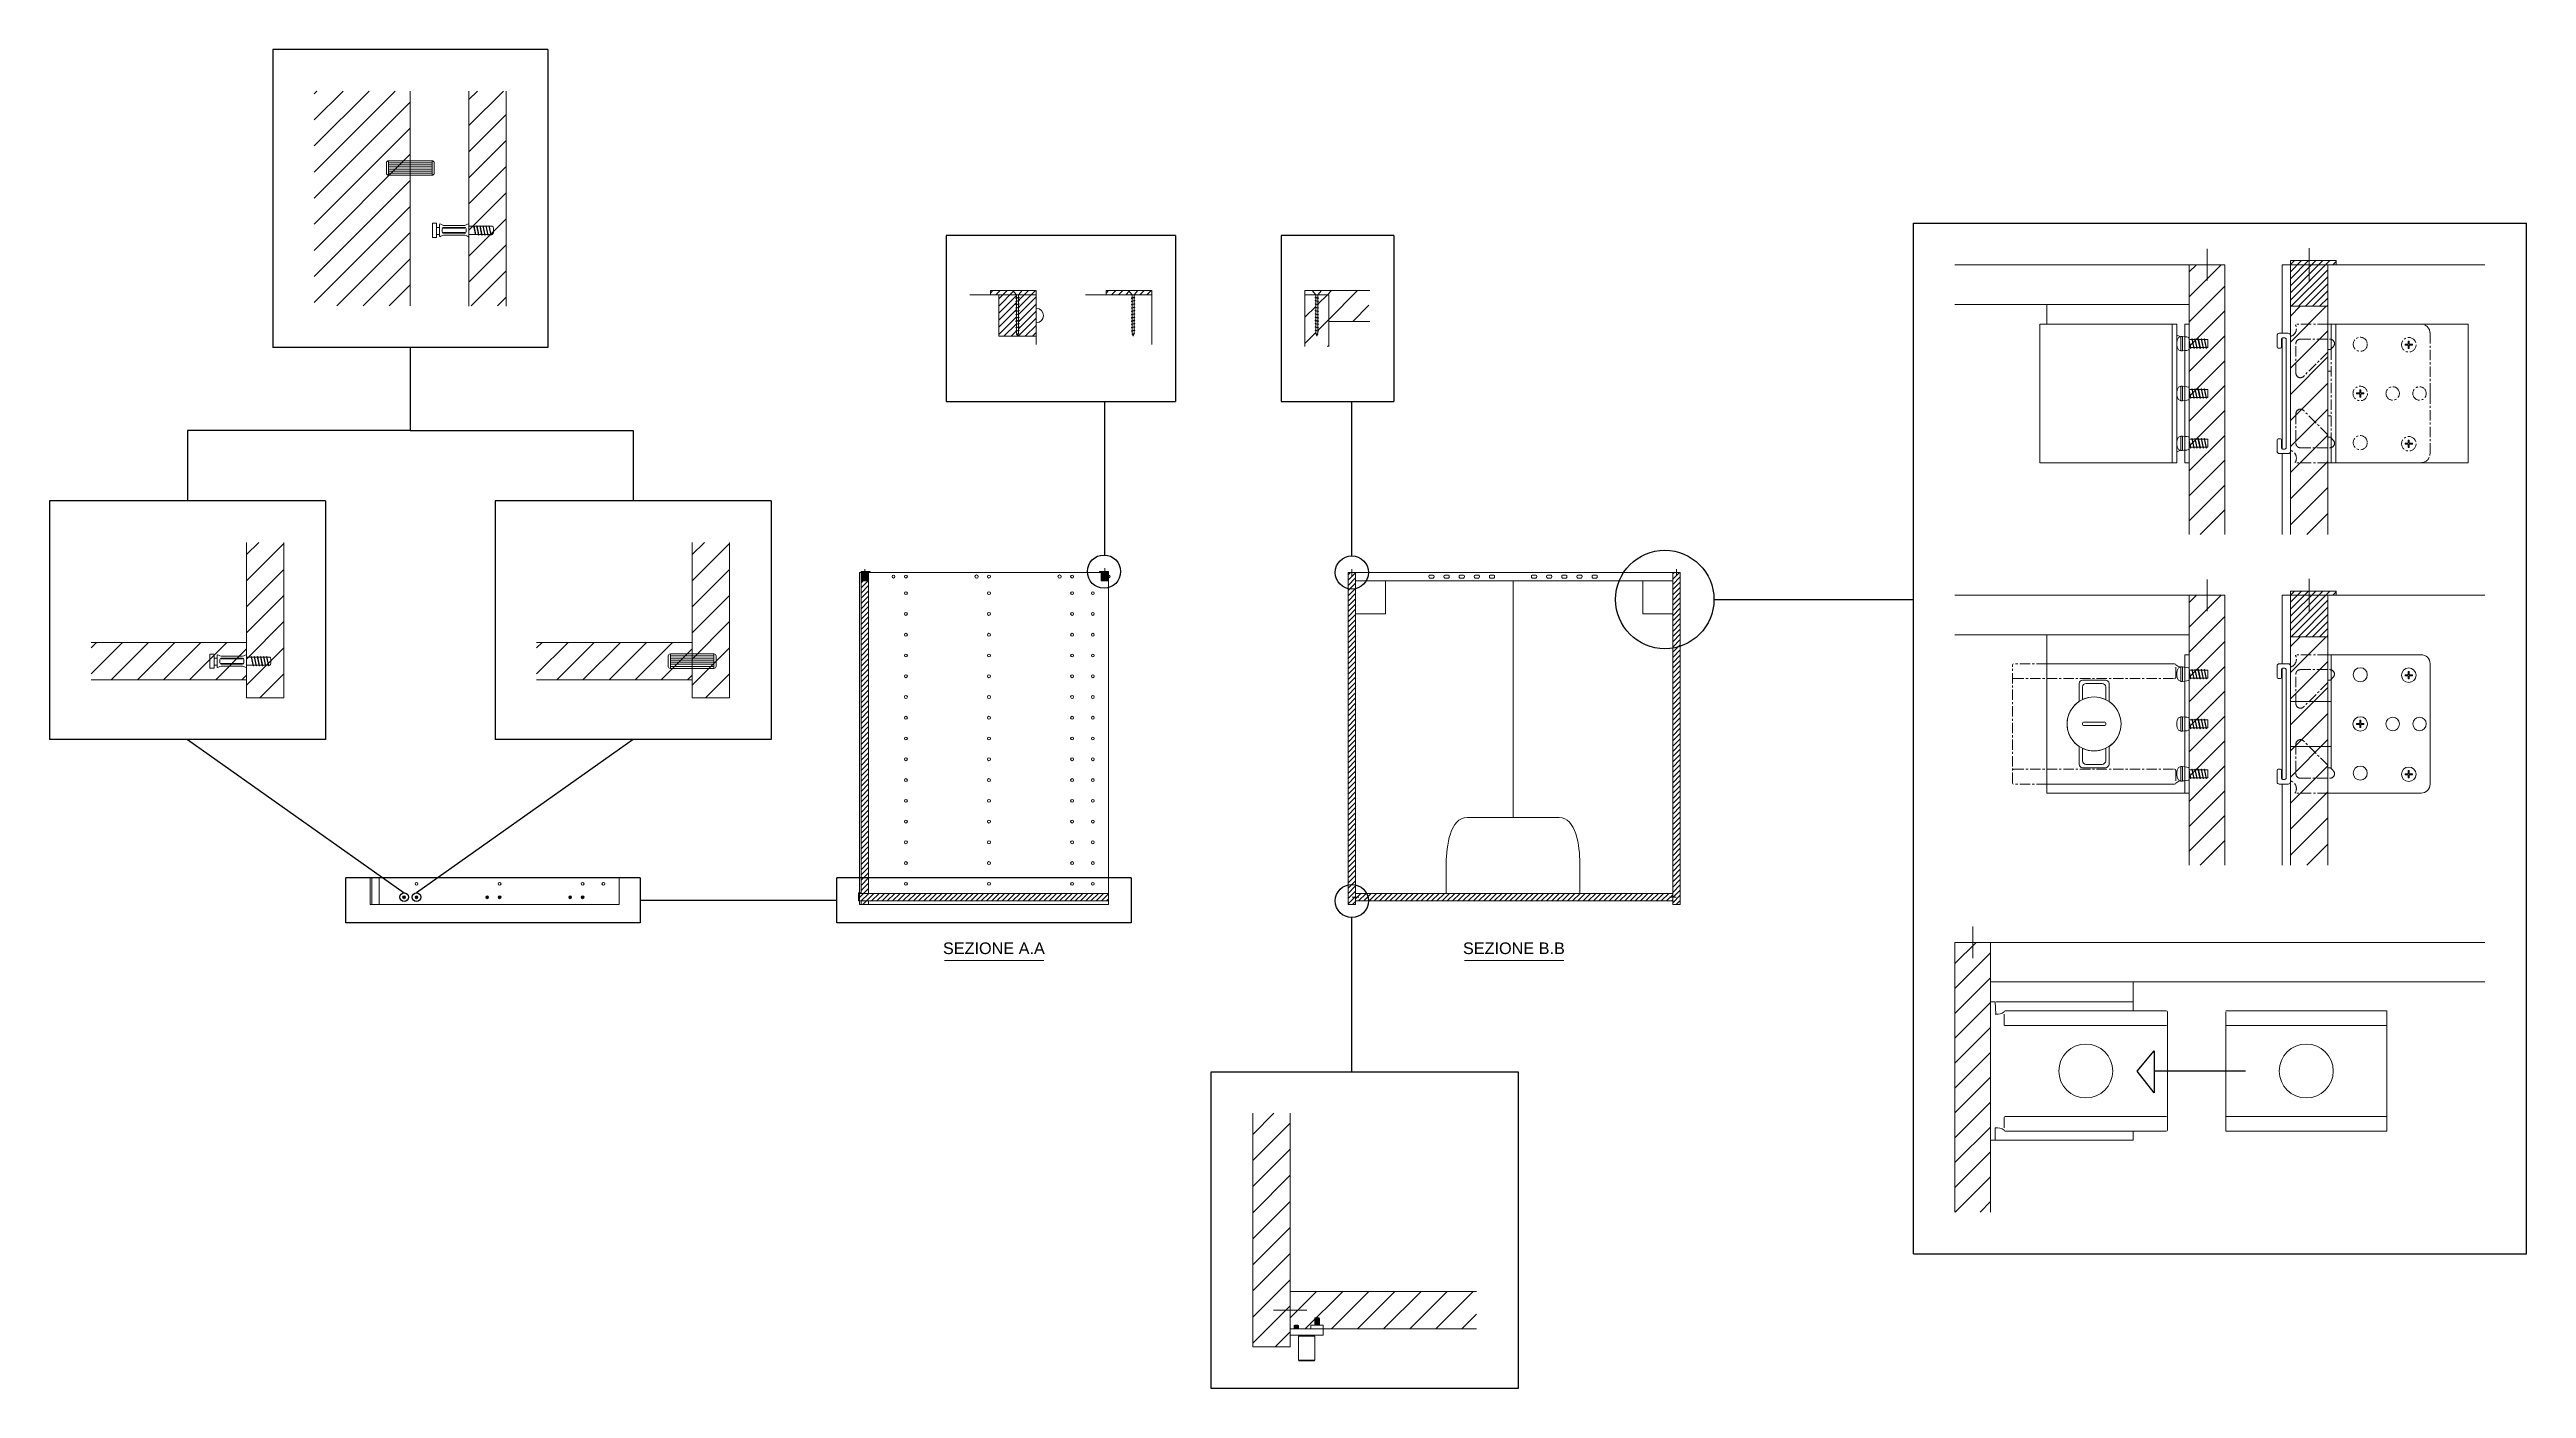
# Model space of a CAD drawing. Header units: millimetres. Extents: x 1472 to 2868, y 139 to 621.
# Drawn here: x 1472 to 2069, y 287 to 609 of the extents above; entities that cross this region are included whole.
import ezdxf

# ---------------------------------------------------------------- set-up
doc = ezdxf.new("R2010")
doc.units = ezdxf.units.MM
doc.linetypes.add('CENTERX2', pattern=[4, 2.5, -0.5, 0.5, -0.5])
for name, color, linetype, lineweight in [('A-FURN', 8, 'Continuous', 18), ('G-ANNO-DIM', 3, 'Continuous', 18), ('meccanismi', 4, 'Continuous', 18), ('viti', 2, 'Continuous', 18)]:
    doc.layers.add(name, color=color, linetype=linetype, lineweight=lineweight)
doc.layers.add('ingrandimenti', color=6, linetype='Continuous')
doc.styles.add('underline', font='arial.ttf')
pattern_1 = [(225, (3571.7959, -2421.6403), (0.62861793, -0.62861793), [])]
pattern_2 = [(225, (3571.79592, -2421.64033), (0.170624866, -0.170624866), [])]
pattern_3 = [(225, (3547.6365, -2409.539), (3.1430896, -3.1430896), [])]

msp = doc.modelspace()

# ---------------------------------------------------------------- texts
at = {"layer": 'G-ANNO-DIM', "style": 'underline'}
for s, p in [('SEZIONE A.A', (1687.54, 391.35)), ('SEZIONE B.B', (1812.79, 391.35))]:
    msp.add_text(s, height=2.7972, dxfattribs=at).set_placement(p)

# ---------------------------------------------------------------- blocks, each defined once
blk = doc.blocks.new('buchi')
at = {"layer": 'meccanismi'}
for p, q in [((2908.12, 1714.86), (2908.12, 1715.76)), ((2908.82, 1715.76), (2908.82, 1714.86))]:
    blk.add_line(p, q, dxfattribs=at)
for points in [[(2908.82, 1715.76), (2908.82, 1716), (2908.12, 1716), (2908.12, 1715.76)], [(2908.12, 1714.86), (2908.12, 1714.63), (2908.82, 1714.63), (2908.82, 1714.86)]]:
    blk.add_open_spline(points, degree=3, dxfattribs=at)

# ---------------------------------------------------------------- hatches: boundary and pattern name
at = {"layer": 'A-FURN'}
h = msp.add_hatch(dxfattribs=at)
h.set_pattern_fill('ANSI31', color=256, scale=1.4, angle=180)
h.set_pattern_definition([(225, (3785.1804, -2388.7583), (3.1430896, -3.1430896), [])])
h.paths.add_polyline_path([(1536.11, 547.45), (1559.25, 547.45), (1559.25, 599.21), (1536.11, 599.21)])
h = msp.add_hatch(dxfattribs=at)
h.set_pattern_fill('ANSI31', color=256, scale=1.4, angle=180)
h.set_pattern_definition([(225, (3880.4073, -2388.7583), (3.1430896, -3.1430896), [])])
h.paths.add_polyline_path([(1573.37, 547.45), (1582.37, 547.45), (1582.37, 599.21), (1573.37, 599.21)])
h = msp.add_hatch(dxfattribs=at)
h.set_pattern_fill('ANSI31', color=256, scale=1.334375, angle=180)
h.set_pattern_definition([(225, (9954.831, -13286.3594), (2.9957573, -2.9957573), [])])
h.paths.add_polyline_path([(1987.72, 492.37), (1996.3, 492.37), (1996.3, 557.37), (1987.72, 557.37)])
h = msp.add_hatch(dxfattribs=at)
h.set_pattern_fill('ANSI31', color=256, scale=1.4, angle=180)
h.set_pattern_definition(pattern_3)
edge = h.paths.add_edge_path()
edge.add_spline(control_points=[(1777.23, 546.38), (1777.19, 546.38), (1777.19, 546.28), (1777.23, 546.28)], knot_values=[0, 0, 0, 0, 0.020013, 0.020013, 0.020013, 0.020013], degree=3, periodic=0)
edge.add_line((1777.23, 546.28), (1777.33, 546.25))
edge.add_line((1777.33, 546.25), (1777.33, 545.56))
edge.add_line((1777.33, 545.56), (1777.22, 545.59))
edge.add_spline(control_points=[(1777.23, 545.58), (1777.19, 545.59), (1777.19, 545.49), (1777.23, 545.48)], knot_values=[0, 0, 0, 0, 0.020013, 0.020013, 0.020013, 0.020013], degree=3, periodic=0)
edge.add_line((1777.23, 545.48), (1777.33, 545.46))
edge.add_line((1777.33, 545.46), (1777.33, 544.77))
edge.add_line((1777.33, 544.77), (1777.22, 544.8))
edge.add_spline(control_points=[(1777.23, 544.79), (1777.19, 544.8), (1777.19, 544.7), (1777.23, 544.69)], knot_values=[0, 0, 0, 0, 0.020013, 0.020013, 0.020013, 0.020013], degree=3, periodic=0)
edge.add_line((1777.23, 544.69), (1777.33, 544.67))
edge.add_line((1777.33, 544.67), (1777.33, 543.98))
edge.add_line((1777.33, 543.98), (1777.22, 544))
edge.add_spline(control_points=[(1777.23, 544), (1777.19, 544.01), (1777.19, 543.91), (1777.23, 543.9)], knot_values=[0, 0, 0, 0, 0.020013, 0.020013, 0.020013, 0.020013], degree=3, periodic=0)
edge.add_line((1777.23, 543.9), (1777.33, 543.88))
edge.add_line((1777.33, 543.88), (1777.33, 543.19))
edge.add_line((1777.33, 543.19), (1777.22, 543.21))
edge.add_spline(control_points=[(1777.23, 543.21), (1777.19, 543.22), (1777.19, 543.12), (1777.23, 543.11)], knot_values=[0, 0, 0, 0, 0.020013, 0.020013, 0.020013, 0.020013], degree=3, periodic=0)
edge.add_line((1777.23, 543.11), (1777.33, 543.09))
edge.add_line((1777.33, 543.09), (1777.33, 542.4))
edge.add_line((1777.33, 542.4), (1777.22, 542.42))
edge.add_spline(control_points=[(1777.23, 542.42), (1777.19, 542.43), (1777.19, 542.33), (1777.23, 542.32)], knot_values=[0, 0, 0, 0, 0.020013, 0.020013, 0.020013, 0.020013], degree=3, periodic=0)
edge.add_line((1777.23, 542.32), (1777.33, 542.3))
edge.add_line((1777.33, 542.3), (1777.33, 541.61))
edge.add_line((1777.33, 541.61), (1777.22, 541.63))
edge.add_spline(control_points=[(1777.23, 541.63), (1777.19, 541.64), (1777.19, 541.54), (1777.23, 541.53)], knot_values=[0, 0, 0, 0, 0.020013, 0.020013, 0.020013, 0.020013], degree=3, periodic=0)
edge.add_line((1777.23, 541.53), (1777.33, 541.51))
edge.add_line((1777.33, 541.51), (1777.33, 540.96))
edge.add_line((1777.33, 540.96), (1777.39, 540.81))
edge.add_line((1777.39, 540.81), (1777.31, 540.82))
edge.add_spline(control_points=[(1777.32, 540.82), (1777.28, 540.83), (1777.28, 540.73), (1777.32, 540.72)], knot_values=[0, 0, 0, 0, 0.020013, 0.020013, 0.020013, 0.020013], degree=3, periodic=0)
edge.add_line((1777.32, 540.72), (1777.42, 540.7))
edge.add_line((1777.42, 540.7), (1777.58, 540.21))
edge.add_line((1777.58, 540.21), (1777.72, 540.63))
edge.add_line((1777.72, 540.63), (1777.82, 540.61))
edge.add_spline(control_points=[(1777.82, 540.61), (1777.85, 540.61), (1777.85, 540.71), (1777.82, 540.71)], knot_values=[0, 0, 0, 0, 0.02, 0.02, 0.02, 0.02], degree=3, periodic=0)
edge.add_line((1777.82, 540.71), (1777.75, 540.73))
edge.add_line((1777.75, 540.73), (1777.83, 540.96))
edge.add_line((1777.83, 540.96), (1777.83, 541.4))
edge.add_line((1777.83, 541.4), (1777.95, 541.38))
edge.add_spline(control_points=[(1777.94, 541.38), (1777.97, 541.37), (1777.97, 541.47), (1777.94, 541.48)], knot_values=[0, 0, 0, 0, 0.02, 0.02, 0.02, 0.02], degree=3, periodic=0)
edge.add_line((1777.94, 541.48), (1777.83, 541.5))
edge.add_line((1777.83, 541.5), (1777.83, 542.19))
edge.add_line((1777.83, 542.19), (1777.95, 542.17))
edge.add_spline(control_points=[(1777.94, 542.17), (1777.97, 542.16), (1777.97, 542.26), (1777.94, 542.27)], knot_values=[0, 0, 0, 0, 0.02, 0.02, 0.02, 0.02], degree=3, periodic=0)
edge.add_line((1777.94, 542.27), (1777.83, 542.29))
edge.add_line((1777.83, 542.29), (1777.83, 542.98))
edge.add_line((1777.83, 542.98), (1777.95, 542.96))
edge.add_spline(control_points=[(1777.94, 542.96), (1777.97, 542.95), (1777.97, 543.05), (1777.94, 543.06)], knot_values=[0, 0, 0, 0, 0.02, 0.02, 0.02, 0.02], degree=3, periodic=0)
edge.add_line((1777.94, 543.06), (1777.83, 543.08))
edge.add_line((1777.83, 543.08), (1777.83, 543.77))
edge.add_line((1777.83, 543.77), (1777.95, 543.75))
edge.add_spline(control_points=[(1777.94, 543.75), (1777.97, 543.74), (1777.97, 543.84), (1777.94, 543.85)], knot_values=[0, 0, 0, 0, 0.02, 0.02, 0.02, 0.02], degree=3, periodic=0)
edge.add_line((1777.94, 543.85), (1777.83, 543.87))
edge.add_line((1777.83, 543.87), (1777.83, 544.56))
edge.add_line((1777.83, 544.56), (1777.95, 544.54))
edge.add_spline(control_points=[(1777.94, 544.54), (1777.97, 544.53), (1777.97, 544.63), (1777.94, 544.64)], knot_values=[0, 0, 0, 0, 0.02, 0.02, 0.02, 0.02], degree=3, periodic=0)
edge.add_line((1777.94, 544.64), (1777.83, 544.66))
edge.add_line((1777.83, 544.66), (1777.83, 545.35))
edge.add_line((1777.83, 545.35), (1777.95, 545.33))
edge.add_spline(control_points=[(1777.94, 545.33), (1777.97, 545.33), (1777.97, 545.43), (1777.94, 545.43)], knot_values=[0, 0, 0, 0, 0.02, 0.02, 0.02, 0.02], degree=3, periodic=0)
edge.add_line((1777.94, 545.43), (1777.83, 545.45))
edge.add_line((1777.83, 545.45), (1777.83, 546.15))
edge.add_line((1777.83, 546.15), (1777.95, 546.12))
edge.add_spline(control_points=[(1777.94, 546.12), (1777.97, 546.12), (1777.97, 546.22), (1777.94, 546.22)], knot_values=[0, 0, 0, 0, 0.02, 0.02, 0.02, 0.02], degree=3, periodic=0)
edge.add_line((1777.94, 546.22), (1777.83, 546.25))
edge.add_line((1777.83, 546.25), (1777.83, 546.94))
edge.add_line((1777.83, 546.94), (1777.95, 546.91))
edge.add_spline(control_points=[(1777.94, 546.91), (1777.97, 546.91), (1777.97, 547.01), (1777.94, 547.01)], knot_values=[0, 0, 0, 0, 0.02, 0.02, 0.02, 0.02], degree=3, periodic=0)
edge.add_line((1777.94, 547.01), (1777.83, 547.04))
edge.add_line((1777.83, 547.04), (1777.83, 547.73))
edge.add_line((1777.83, 547.73), (1777.95, 547.7))
edge.add_spline(control_points=[(1777.94, 547.7), (1777.97, 547.7), (1777.97, 547.8), (1777.94, 547.8)], knot_values=[0, 0, 0, 0, 0.02, 0.02, 0.02, 0.02], degree=3, periodic=0)
edge.add_line((1777.94, 547.8), (1777.83, 547.83))
edge.add_line((1777.83, 547.83), (1777.83, 548.52))
edge.add_line((1777.83, 548.52), (1777.95, 548.49))
edge.add_spline(control_points=[(1777.94, 548.49), (1777.97, 548.49), (1777.97, 548.59), (1777.94, 548.59)], knot_values=[0, 0, 0, 0, 0.02, 0.02, 0.02, 0.02], degree=3, periodic=0)
edge.add_line((1777.94, 548.59), (1777.83, 548.62))
edge.add_line((1777.83, 548.62), (1777.83, 549.31))
edge.add_line((1777.83, 549.31), (1777.95, 549.28))
edge.add_spline(control_points=[(1777.94, 549.29), (1777.97, 549.28), (1777.97, 549.38), (1777.94, 549.39)], knot_values=[0, 0, 0, 0, 0.02, 0.02, 0.02, 0.02], degree=3, periodic=0)
edge.add_line((1777.94, 549.39), (1777.83, 549.41))
edge.add_line((1777.83, 549.41), (1777.83, 550.16))
edge.add_line((1777.83, 550.16), (1780.47, 550.16))
edge.add_line((1780.47, 550.16), (1780.47, 543.75))
edge.add_line((1780.47, 543.75), (1780.47, 537.66))
edge.add_arc((1777.58, 550.16), 12.83, 270, 283.00288, ccw=False)
edge.add_arc((1777.58, 550.16), 12.83, 256.99712, 270, ccw=False)
edge.add_line((1774.7, 537.66), (1774.7, 550.16))
edge.add_line((1774.7, 550.16), (1777.33, 550.16))
edge.add_line((1777.33, 550.16), (1777.33, 549.52))
edge.add_line((1777.33, 549.52), (1777.22, 549.54))
edge.add_spline(control_points=[(1777.23, 549.54), (1777.19, 549.55), (1777.19, 549.45), (1777.23, 549.44)], knot_values=[0, 0, 0, 0, 0.020013, 0.020013, 0.020013, 0.020013], degree=3, periodic=0)
edge.add_line((1777.23, 549.44), (1777.33, 549.42))
edge.add_line((1777.33, 549.42), (1777.33, 548.72))
edge.add_line((1777.33, 548.72), (1777.22, 548.75))
edge.add_spline(control_points=[(1777.23, 548.75), (1777.19, 548.75), (1777.19, 548.65), (1777.23, 548.65)], knot_values=[0, 0, 0, 0, 0.020013, 0.020013, 0.020013, 0.020013], degree=3, periodic=0)
edge.add_line((1777.23, 548.65), (1777.33, 548.62))
edge.add_line((1777.33, 548.62), (1777.33, 547.93))
edge.add_line((1777.33, 547.93), (1777.22, 547.96))
edge.add_spline(control_points=[(1777.23, 547.96), (1777.19, 547.96), (1777.19, 547.86), (1777.23, 547.86)], knot_values=[0, 0, 0, 0, 0.020013, 0.020013, 0.020013, 0.020013], degree=3, periodic=0)
edge.add_line((1777.23, 547.86), (1777.33, 547.83))
edge.add_line((1777.33, 547.83), (1777.33, 547.14))
edge.add_line((1777.33, 547.14), (1777.22, 547.17))
edge.add_spline(control_points=[(1777.23, 547.17), (1777.19, 547.17), (1777.19, 547.07), (1777.23, 547.07)], knot_values=[0, 0, 0, 0, 0.020013, 0.020013, 0.020013, 0.020013], degree=3, periodic=0)
edge.add_line((1777.23, 547.07), (1777.33, 547.04))
edge.add_line((1777.33, 547.04), (1777.33, 546.35))
edge.add_line((1777.33, 546.35), (1777.22, 546.38))
h = msp.add_hatch(dxfattribs=at)
h.set_pattern_fill('ANSI31', color=256, scale=1.4, angle=180)
h.set_pattern_definition([(225, (11531.9476, -13967.1985), (3.1430896, -3.1430896), [])])
h.paths.add_polyline_path([(2012.11, 492.37), (2021.11, 492.37), (2021.11, 547.37), (2012.11, 547.37)])
h = msp.add_hatch(dxfattribs=at)
h.set_pattern_fill('ANSI31', color=256, scale=1.4, angle=180)
h.set_pattern_definition([(225, (3826.8456, -2454.3635), (3.1430896, -3.1430896), [])])
h.paths.add_polyline_path([(1519.81, 490.5), (1519.81, 463.04), (1519.81, 453.04), (1528.81, 453.04), (1528.81, 490.5)])
h = msp.add_hatch(dxfattribs=at)
h.set_pattern_fill('ANSI31', color=256, scale=1.4, angle=180)
h.set_pattern_definition([(225, (3934.1767, -2454.3635), (3.1430896, -3.1430896), [])])
h.paths.add_polyline_path([(1627.14, 490.5), (1627.14, 463.04), (1627.14, 453.04), (1636.14, 453.04), (1636.14, 490.5)])
h = msp.add_hatch(dxfattribs=at)
h.set_pattern_fill('ANSI31', color=256, scale=0.28, angle=180)
h.set_pattern_definition([(225, (3535.1065, -2421.6403), (0.62861793, -0.62861793), [])])
h.paths.add_polyline_path([(1785.12, 483.27), (1785.12, 403.27), (1786.92, 403.27), (1786.92, 483.27)])
h.paths.add_polyline_path([(1863.32, 483.27), (1863.32, 403.27), (1865.12, 403.27), (1865.12, 483.27)])
h = msp.add_hatch(dxfattribs=at)
h.set_pattern_fill('ANSI31', color=256, scale=0.28, angle=180)
h.set_pattern_definition(pattern_1)
h.paths.add_polyline_path([(1667.83, 481.27), (1667.83, 405.94), (1669.63, 405.94), (1669.63, 481.27)])
h = msp.add_hatch(dxfattribs=at)
h.set_pattern_fill('ANSI31', color=256, scale=1.334375, angle=180)
h.set_pattern_definition([(225, (9954.831, -13365.96), (2.9957573, -2.9957573), [])])
h.paths.add_polyline_path([(1987.72, 412.77), (1996.3, 412.77), (1996.3, 477.77), (1987.72, 477.77)])
h = msp.add_hatch(dxfattribs=at)
h.set_pattern_fill('ANSI31', color=256, scale=1.399998, angle=180)
h.set_pattern_definition([(225, (9878.7345, -13668.15), (3.1430852, -3.1430852), [])])
h.paths.add_polyline_path([(1482.35, 466.4), (1482.35, 457.4), (1519.81, 457.4), (1519.81, 466.4)])
h = msp.add_hatch(dxfattribs=at)
h.set_pattern_fill('ANSI31', color=256, scale=1.399998, angle=180)
h.set_pattern_definition([(225, (9986.0656, -13668.15), (3.1430852, -3.1430852), [])])
h.paths.add_polyline_path([(1589.68, 466.4), (1589.68, 457.4), (1627.14, 457.4), (1627.14, 466.4)])
h = msp.add_hatch(dxfattribs=at)
h.set_pattern_fill('ANSI31', color=256, scale=1.4, angle=180)
h.set_pattern_definition([(225, (11531.9476, -14046.799), (3.1430896, -3.1430896), [])])
h.paths.add_polyline_path([(2012.11, 412.77), (2021.11, 412.77), (2021.11, 467.77), (2012.11, 467.77)])
h = msp.add_hatch(dxfattribs=at)
h.set_pattern_fill('ANSI31', color=256, scale=0.28, angle=180)
h.set_pattern_definition(pattern_1)
h.paths.add_polyline_path([(1667.43, 405.94), (1667.43, 404.14), (1727.43, 404.14), (1727.43, 405.94)])
h = msp.add_hatch(dxfattribs=at)
h.set_pattern_fill('ANSI31', color=256, scale=0.28, angle=180)
h.set_pattern_definition([(225, (3535.1065, -2420.9689), (0.62861793, -0.62861793), [])])
h.paths.add_polyline_path([(1786.92, 405.94), (1786.92, 404.14), (1863.32, 404.14), (1863.32, 405.94), (1840.94, 405.94)])
h = msp.add_hatch(dxfattribs=at)
h.set_pattern_fill('ANSI31', color=256, scale=0.28, angle=180)
h.set_pattern_definition(pattern_1)
h.paths.add_polyline_path([(1667.83, 404.14), (1667.83, 403.27), (1669.63, 403.27), (1669.63, 404.14)])
h = msp.add_hatch(dxfattribs=at)
h.set_pattern_fill('ANSI31', color=256, scale=1.334375, angle=180)
h.set_pattern_definition([(225, (9889.831, -13449.552), (2.9957573, -2.9957573), [])])
h.paths.add_polyline_path([(1931.3, 329.18), (1939.88, 329.18), (1939.88, 394.18), (1931.3, 394.18)])
h = msp.add_hatch(dxfattribs=at)
h.set_pattern_fill('ANSI31', color=256, scale=1.400022, angle=180)
h.set_pattern_definition([(225, (10512.2207, -13828.0594), (3.1431384, -3.1431384), [])])
h.paths.add_polyline_path([(1771.15, 353.01), (1762.15, 353.01), (1762.15, 296.73), (1771.15, 296.73)])
h = msp.add_hatch(dxfattribs=at)
h.set_pattern_fill('ANSI31', color=256, scale=1.400022, angle=180)
h.set_pattern_definition([(225, (10512.2207, -13824.7024), (3.1431384, -3.1431384), [])])
h.paths.add_polyline_path([(1816.07, 301.08), (1816.07, 310.09), (1771.15, 310.09), (1771.15, 301.08)])
at = {"layer": 'meccanismi'}
h = msp.add_hatch(dxfattribs=at)
h.set_pattern_fill('ANSI31', color=256, scale=0.38, angle=180)
h.set_pattern_definition([(225, (11531.9476, -13967.1985), (0.85312433, -0.85312433), [])])
h.paths.add_polyline_path([(2012.11, 557.37), (2012.11, 547.37), (2021.11, 547.37), (2021.11, 557.37)])
h.paths.add_polyline_path([(2012.11, 558.37), (2012.11, 557.37), (2021.11, 557.37), (2023.11, 557.37), (2023.11, 558.37)])
h = msp.add_hatch(dxfattribs=at)
h.set_pattern_fill('ANSI31', color=256, scale=0.380417, angle=180)
h.set_pattern_definition([(225, (10941.962, -13990.3572), (0.85406116, -0.85406116), [])])
h.paths.add_polyline_path([(1705.75, 542.3), (1705.75, 541.61), (1705.25, 541.5), (1705.25, 542.19)])
h.paths.add_polyline_path([(1705.14, 541.48), (1705.14, 541.48), (1705.85, 541.63), (1705.86, 541.63), (1705.86, 541.63), (1705.86, 541.63), (1705.87, 541.63), (1705.87, 541.63), (1705.87, 541.62), (1705.87, 541.62), (1705.87, 541.62), (1705.87, 541.62), (1705.88, 541.61), (1705.88, 541.61), (1705.88, 541.61), (1705.88, 541.6), (1705.88, 541.6), (1705.88, 541.59), (1705.88, 541.59), (1705.88, 541.58), (1705.88, 541.58), (1705.88, 541.57), (1705.88, 541.57), (1705.88, 541.57), (1705.88, 541.56), (1705.88, 541.56), (1705.87, 541.55), (1705.87, 541.55), (1705.87, 541.55), (1705.87, 541.54), (1705.87, 541.54), (1705.86, 541.54), (1705.86, 541.53), (1705.86, 541.53), (1705.86, 541.53), (1705.85, 541.53), (1705.14, 541.38), (1705.14, 541.38), (1705.14, 541.38), (1705.13, 541.38), (1705.13, 541.38), (1705.13, 541.38), (1705.13, 541.38), (1705.13, 541.39), (1705.12, 541.39), (1705.12, 541.39), (1705.12, 541.4), (1705.12, 541.4), (1705.12, 541.4), (1705.12, 541.41), (1705.12, 541.41), (1705.12, 541.42), (1705.12, 541.42), (1705.12, 541.42), (1705.12, 541.43), (1705.12, 541.43), (1705.12, 541.44), (1705.12, 541.44), (1705.12, 541.45), (1705.12, 541.45), (1705.12, 541.46), (1705.12, 541.46), (1705.13, 541.46), (1705.13, 541.47), (1705.13, 541.47), (1705.13, 541.47), (1705.13, 541.47), (1705.14, 541.48)])
h.paths.add_polyline_path([(1705.75, 543.19), (1705.25, 543.08), (1705.25, 543.77), (1705.75, 543.88)])
h.paths.add_polyline_path([(1706.6, 551.16), (1705.75, 550.16), (1710, 550.16), (1710, 551.16)])
h.paths.add_polyline_path([(1705.25, 550.16), (1704.4, 551.16), (1698.99, 551.16), (1698.99, 550.16)])
h.paths.add_polyline_path([(1705.75, 549.41), (1705.75, 548.72), (1705.25, 548.62), (1705.25, 549.31)])
h.paths.add_polyline_path([(1705.86, 548.65), (1705.85, 548.65), (1705.14, 548.49), (1705.14, 548.49), (1705.14, 548.49), (1705.13, 548.49), (1705.13, 548.49), (1705.13, 548.5), (1705.13, 548.5), (1705.13, 548.5), (1705.13, 548.5), (1705.12, 548.5), (1705.12, 548.51), (1705.12, 548.51), (1705.12, 548.51), (1705.12, 548.52), (1705.12, 548.52), (1705.12, 548.52), (1705.12, 548.53), (1705.12, 548.53), (1705.12, 548.53), (1705.12, 548.54), (1705.12, 548.54), (1705.12, 548.54), (1705.12, 548.55), (1705.12, 548.55), (1705.12, 548.56), (1705.12, 548.56), (1705.12, 548.56), (1705.12, 548.57), (1705.12, 548.57), (1705.12, 548.57), (1705.12, 548.58), (1705.13, 548.58), (1705.13, 548.58), (1705.13, 548.58), (1705.13, 548.59), (1705.13, 548.59), (1705.13, 548.59), (1705.14, 548.59), (1705.14, 548.59), (1705.14, 548.59), (1705.85, 548.75), (1705.86, 548.75), (1705.86, 548.75), (1705.86, 548.75), (1705.86, 548.75), (1705.87, 548.74), (1705.87, 548.74), (1705.87, 548.74), (1705.87, 548.74), (1705.87, 548.74), (1705.87, 548.73), (1705.87, 548.73), (1705.88, 548.73), (1705.88, 548.73), (1705.88, 548.72), (1705.88, 548.72), (1705.88, 548.72), (1705.88, 548.71), (1705.88, 548.71), (1705.88, 548.7), (1705.88, 548.7), (1705.88, 548.7), (1705.88, 548.69), (1705.88, 548.69), (1705.88, 548.68), (1705.88, 548.68), (1705.88, 548.68), (1705.88, 548.67), (1705.87, 548.67), (1705.87, 548.67), (1705.87, 548.66), (1705.87, 548.66), (1705.87, 548.66), (1705.87, 548.66), (1705.87, 548.65), (1705.86, 548.65), (1705.86, 548.65), (1705.86, 548.65)])
h.paths.add_polyline_path([(1705.25, 547.83), (1705.25, 548.52), (1705.75, 548.62), (1705.75, 547.93)])
h.paths.add_polyline_path([(1705.25, 546.24), (1705.25, 546.94), (1705.75, 547.04), (1705.75, 546.35)])
h.paths.add_polyline_path([(1705.14, 547.01), (1705.14, 547.01), (1705.85, 547.17), (1705.86, 547.17), (1705.86, 547.17), (1705.86, 547.17), (1705.86, 547.16), (1705.87, 547.16), (1705.87, 547.16), (1705.87, 547.16), (1705.87, 547.16), (1705.87, 547.16), (1705.87, 547.15), (1705.87, 547.15), (1705.88, 547.15), (1705.88, 547.14), (1705.88, 547.14), (1705.88, 547.14), (1705.88, 547.13), (1705.88, 547.13), (1705.88, 547.13), (1705.88, 547.12), (1705.88, 547.12), (1705.88, 547.11), (1705.88, 547.11), (1705.88, 547.11), (1705.88, 547.1), (1705.88, 547.1), (1705.88, 547.1), (1705.88, 547.09), (1705.87, 547.09), (1705.87, 547.09), (1705.87, 547.08), (1705.87, 547.08), (1705.87, 547.08), (1705.87, 547.07), (1705.87, 547.07), (1705.86, 547.07), (1705.86, 547.07), (1705.86, 547.07), (1705.86, 547.07), (1705.85, 547.07), (1705.14, 546.91), (1705.14, 546.91), (1705.14, 546.91), (1705.13, 546.91), (1705.13, 546.91), (1705.13, 546.91), (1705.13, 546.92), (1705.13, 546.92), (1705.13, 546.92), (1705.12, 546.92), (1705.12, 546.92), (1705.12, 546.93), (1705.12, 546.93), (1705.12, 546.93), (1705.12, 546.94), (1705.12, 546.94), (1705.12, 546.94), (1705.12, 546.95), (1705.12, 546.95), (1705.12, 546.96), (1705.12, 546.96), (1705.12, 546.96), (1705.12, 546.97), (1705.12, 546.97), (1705.12, 546.97), (1705.12, 546.98), (1705.12, 546.98), (1705.12, 546.99), (1705.12, 546.99), (1705.12, 546.99), (1705.12, 547), (1705.13, 547), (1705.13, 547), (1705.13, 547), (1705.13, 547.01), (1705.13, 547.01), (1705.13, 547.01), (1705.14, 547.01)])
h.paths.add_polyline_path([(1705.25, 545.35), (1705.75, 545.46), (1705.75, 544.77), (1705.25, 544.66)])
h.paths.add_polyline_path([(1705.25, 549.41), (1705.25, 550.16), (1700.99, 550.16), (1700.99, 540.15), (1710, 540.15), (1710, 550.16), (1705.75, 550.16), (1705.75, 549.51)])
h = msp.add_hatch(dxfattribs=at)
h.set_pattern_fill('ANSI31', color=256, scale=1.4, angle=180)
h.set_pattern_definition(pattern_3)
h.paths.add_polyline_path([(1790.37, 551.16, -0.151551), (1788.69, 543.75), (1780.47, 543.75), (1780.47, 550.16), (1777.83, 550.16), (1778.68, 551.16)])
h = msp.add_hatch(dxfattribs=at)
h.set_pattern_fill('ANSI31', color=256, scale=0.076, angle=180)
h.set_pattern_definition(pattern_2)
h.paths.add_polyline_path([(1667.83, 483.27), (1667.83, 481.27), (1669.63, 481.27), (1669.63, 483.27)])
h.paths.add_polyline_path([(1667.83, 483.47), (1667.83, 483.27), (1669.63, 483.27), (1670.03, 483.27), (1670.03, 483.47)])
h = msp.add_hatch(dxfattribs=at)
h.set_pattern_fill('ANSI31', color=256, scale=0.076, angle=180)
h.set_pattern_definition(pattern_2)
h.paths.add_polyline_path([(1725.63, 483.27), (1725.63, 481.27), (1727.43, 481.27), (1727.43, 483.27)])
h.paths.add_polyline_path([(1725.23, 483.47), (1725.23, 483.27), (1727.43, 483.27), (1727.43, 483.47)])
h = msp.add_hatch(dxfattribs=at)
h.set_pattern_fill('ANSI31', color=256, scale=0.38, angle=180)
h.set_pattern_definition([(225, (11531.9476, -14046.7989), (0.85312433, -0.85312433), [])])
h.paths.add_polyline_path([(2012.11, 477.77), (2012.11, 467.77), (2021.11, 467.77), (2021.11, 477.77)])
h.paths.add_polyline_path([(2012.11, 478.77), (2012.11, 477.77), (2021.11, 477.77), (2023.11, 477.77), (2023.11, 478.77)])

# ---------------------------------------------------------------- linework, layer by layer
at = {"layer": 'A-FURN'}
for p, q in [((1559.25, 599.21), (1559.25, 547.45)), ((1573.37, 547.44), (1573.37, 599.21)), ((1582.37, 547.44), (1582.37, 599.21)), ((1987.72, 492.37), (1987.72, 557.37)), ((1987.72, 557.37), (1996.3, 557.37)), ((1996.3, 492.37), (1996.3, 557.37)), ((2010.11, 557.37), (2012.11, 557.37)), ((2012.11, 557.37), (2012.11, 492.37)), ((2021.11, 492.37), (2021.11, 557.37)), ((1774.7, 537.66), (1774.7, 550.16)), ((1777.33, 550.16), (1774.7, 550.16)), ((1780.47, 550.16), (1777.83, 550.16)), ((1780.47, 537.66), (1780.47, 550.16)), ((1953.41, 547.84), (1953.41, 543.05)), ((1519.81, 453.04), (1519.81, 490.5)), ((1528.81, 453.04), (1528.81, 490.5)), ((1627.14, 453.04), (1627.14, 490.5)), ((1636.14, 453.04), (1636.14, 490.5)), ((1667.43, 483.27), (1667.83, 483.27)), ((1667.83, 483.27), (1667.83, 405.94)), ((1669.63, 405.94), (1669.63, 483.27)), ((1785.12, 483.27), (1785.12, 403.27)), ((1785.12, 483.27), (1786.92, 483.27)), ((1786.92, 403.27), (1786.92, 483.27)), ((1863.32, 403.27), (1863.32, 483.27)), ((1863.32, 483.27), (1865.12, 483.27)), ((1865.12, 403.27), (1865.12, 483.27)), ((1794.12, 481.27), (1794.12, 473.27)), ((1987.72, 412.77), (1987.72, 477.77)), ((1987.72, 477.77), (1996.3, 477.77)), ((1996.3, 412.77), (1996.3, 477.77)), ((2010.11, 477.77), (2012.11, 477.77)), ((2012.11, 477.77), (2012.11, 412.77)), ((2021.11, 412.77), (2021.11, 477.77)), ((1794.12, 473.27), (1786.92, 473.27)), ((1482.35, 466.4), (1519.81, 466.4)), ((1589.68, 466.4), (1627.14, 466.4)), ((1519.81, 457.4), (1482.35, 457.4)), ((1627.14, 457.4), (1589.68, 457.4)), ((1519.81, 453.04), (1528.81, 453.04)), ((1528.81, 453.04), (1519.81, 453.04)), ((1627.14, 453.04), (1636.14, 453.04)), ((1636.14, 453.04), (1627.14, 453.04)), ((1669.63, 424.07), (1669.63, 413.07)), ((1813.77, 424.27), (1835.94, 424.27)), ((1808.77, 405.94), (1808.77, 413.27)), ((1840.94, 413.27), (1840.94, 405.94)), ((1549.95, 409.73), (1549.95, 403.27)), ((1551.75, 403.27), (1551.75, 409.73)), ((1667.43, 405.94), (1727.43, 405.94)), ((1786.92, 405.94), (1863.32, 405.94)), ((1786.92, 405.94), (1808.77, 405.94)), ((1667.43, 403.27), (1667.43, 404.14)), ((1667.83, 404.14), (1667.83, 403.27)), ((1669.63, 403.27), (1669.63, 404.14)), ((1785.12, 403.27), (1786.92, 403.27)), ((1863.32, 404.14), (1786.92, 404.14)), ((1863.32, 403.27), (1863.32, 403.47)), ((1863.32, 403.27), (1865.12, 403.27)), ((1865.12, 403.27), (1863.32, 403.27)), ((1931.3, 329.18), (1931.3, 394.18)), ((1939.88, 394.18), (1931.3, 394.18)), ((1939.88, 329.18), (1939.88, 394.18)), ((1974.19, 377.69), (1974.19, 384.65)), ((1762.15, 353.01), (1762.15, 296.73)), ((1771.15, 296.73), (1771.15, 353.01)), ((1974.19, 346.52), (1939.88, 346.52)), ((1974.19, 348.69), (1974.19, 346.52)), ((1771.15, 310.09), (1816.07, 310.09)), ((1771.15, 310.09), (1816.07, 310.09)), ((1816.07, 301.08), (1771.15, 301.08)), ((1762.15, 296.73), (1771.15, 296.73))]:
    msp.add_line(p, q, dxfattribs=at)
for points in [[(1987.72, 557.37), (1987.72, 547.84)], [(2058.94, 557.37), (2010.11, 557.37), (2010.11, 540.89)], [(1710, 550.16), (1694, 550.16)], [(1710, 538.16), (1710, 550.16)], [(1737.85, 550.16), (1721.85, 550.16)], [(1737.85, 538.16), (1737.85, 550.16)], [(1780.47, 550.16), (1780.47, 543.75)], [(2010.11, 539.77), (2010.11, 512.99)], [(1987.72, 492.37), (1987.72, 509.71)], [(2010.11, 511.88), (2010.11, 492.37)], [(1627.14, 463.04), (1627.14, 490.5)], [(1727.43, 483.27), (1667.43, 483.27), (1667.43, 406.14)], [(1667.43, 403.27), (1727.43, 403.27), (1727.43, 483.27)], [(1863.32, 483.27), (1863.32, 481.27)], [(1813.77, 424.27), (1824.86, 424.27), (1824.86, 481.27)], [(1856.12, 481.27), (1856.12, 473.27), (1863.32, 473.27)], [(1987.72, 477.77), (1987.72, 468.24)], [(2058.94, 477.77), (2010.11, 477.77), (2010.11, 461.29)], [(1786.92, 405.27), (1786.92, 473.27)], [(1863.32, 405.27), (1863.32, 473.27)], [(1519.81, 466.4), (1519.81, 457.4)], [(1627.14, 466.4), (1627.14, 457.4)], [(1953.41, 468.24), (1953.41, 430.11), (1987.72, 430.11)], [(2010.11, 460.17), (2010.11, 433.39)], [(2021.93, 452.18), (2021.93, 463.45), (2021.11, 463.45)], [(2021.11, 452.18), (2012.11, 452.18)], [(2021.11, 441.38), (2012.11, 441.38)], [(1987.72, 412.77), (1987.72, 430.11)], [(2010.11, 432.28), (2010.11, 412.77)], [(1549.55, 409.73), (1549.55, 403.27), (1609.55, 403.27), (1609.55, 409.73)], [(1667.43, 405.94), (1667.43, 404.14), (1727.43, 404.14), (1727.43, 405.94)], [(1667.83, 403.27), (1669.63, 403.27)], [(1939.88, 394.18), (1939.88, 384.65)], [(1771.15, 306.73), (1771.15, 353.01)], [(1939.88, 329.18), (1939.88, 346.52)]]:
    msp.add_lwpolyline(points, dxfattribs=at)
for centre, radius in [((1675.63, 482.27), 0.35), ((1678.63, 482.27), 0.35), ((1678.63, 478.27), 0.35), ((1695.63, 482.27), 0.4), ((1698.63, 482.27), 0.35), ((1698.63, 478.27), 0.35), ((1715.63, 482.27), 0.4), ((1718.63, 482.27), 0.35), ((1718.63, 478.27), 0.35), ((1723.63, 478.27), 0.35), ((1678.63, 473.27), 0.35), ((1698.63, 473.27), 0.35), ((1718.63, 473.27), 0.35), ((1723.63, 473.27), 0.35), ((1678.63, 468.27), 0.35), ((1698.63, 468.27), 0.35), ((1718.63, 468.27), 0.35), ((1723.63, 468.27), 0.35), ((1678.63, 463.27), 0.35), ((1698.63, 463.27), 0.35), ((1718.63, 463.27), 0.35), ((1723.63, 463.27), 0.35), ((1678.63, 458.27), 0.35), ((1678.63, 453.27), 0.35), ((1698.63, 458.27), 0.35), ((1698.63, 453.27), 0.35), ((1718.63, 458.27), 0.35), ((1718.63, 453.27), 0.35), ((1723.63, 458.27), 0.35), ((1723.63, 453.27), 0.35), ((1678.63, 448.27), 0.35), ((1698.63, 448.27), 0.35), ((1718.63, 448.27), 0.35), ((1723.63, 448.27), 0.35), ((1678.63, 443.27), 0.35), ((1698.63, 443.27), 0.35), ((1718.63, 443.27), 0.35), ((1723.63, 443.27), 0.35), ((1678.63, 438.27), 0.35), ((1698.63, 438.27), 0.35), ((1718.63, 438.27), 0.35), ((1723.63, 438.27), 0.35), ((1678.63, 433.27), 0.35), ((1698.63, 433.27), 0.35), ((1718.63, 433.27), 0.35), ((1723.63, 433.27), 0.35), ((1678.63, 428.27), 0.35), ((1678.63, 423.27), 0.35), ((1698.63, 428.27), 0.35), ((1698.63, 423.27), 0.35), ((1718.63, 428.27), 0.35), ((1718.63, 423.27), 0.35), ((1723.63, 428.27), 0.35), ((1723.63, 423.27), 0.35), ((1678.63, 418.27), 0.35), ((1698.63, 418.27), 0.35), ((1718.63, 418.27), 0.35), ((1723.63, 418.27), 0.35), ((1678.63, 413.27), 0.35), ((1698.63, 413.27), 0.35), ((1718.63, 413.27), 0.35), ((1723.63, 413.27), 0.35), ((1560.75, 408.27), 0.35), ((1580.75, 408.27), 0.35), ((1600.75, 408.27), 0.35), ((1605.75, 408.27), 0.35), ((1678.63, 408.27), 0.35), ((1698.63, 408.27), 0.35), ((1718.63, 408.27), 0.35), ((1723.63, 408.27), 0.35), ((1557.75, 405.04), 0.35), ((1560.75, 405.04), 0.35), ((1577.75, 405.04), 0.35), ((1580.75, 405.04), 0.35), ((1597.75, 405.04), 0.35), ((1600.75, 405.04), 0.35)]:
    msp.add_circle(centre, radius, dxfattribs=at)
for points in [[(1813.77, 424.27), (1809.75, 424.27), (1808.77, 417.3), (1808.77, 413.27)], [(1835.94, 424.27), (1839.97, 424.27), (1840.94, 417.3), (1840.94, 413.27)], [(1943.4, 352.27), (1943.27, 352.27), (1943.13, 352.13), (1943.13, 352)]]:
    msp.add_open_spline(points, degree=3, dxfattribs=at)
at = {"layer": 'G-ANNO-DIM'}
for p, q in [((1687.94, 389.78), (1711.84, 389.78)), ((1813.19, 389.78), (1837.09, 389.78))]:
    msp.add_line(p, q, dxfattribs=at)
at = {"layer": 'ingrandimenti'}
for p, q in [((1592.37, 609.21), (1592.37, 537.44)), ((1538.81, 500.5), (1538.81, 443.04)), ((1646.14, 500.5), (1646.14, 443.04))]:
    msp.add_line(p, q, dxfattribs=at)
for points in [[(1526.12, 609.21), (1526.12, 537.44)], [(1592.37, 609.21), (1526.12, 609.21)], [(1921.3, 319.18), (1921.3, 567.37)], [(1921.3, 567.37), (2068.94, 567.37)], [(2068.94, 319.18), (2068.94, 567.37)], [(1688.28, 564.41), (1688.28, 524.41), (1743.58, 524.41)], [(1743.58, 564.41), (1688.28, 564.41)], [(1743.58, 564.41), (1743.58, 524.41)], [(1768.97, 564.41), (1768.97, 524.41), (1796.1, 524.41)], [(1796.1, 564.41), (1768.97, 564.41)], [(1796.1, 564.41), (1796.1, 524.41)], [(1559.24, 537.44), (1559.24, 517.44), (1505.58, 517.44), (1505.58, 500.5)], [(1592.37, 537.44), (1526.12, 537.44)], [(1726.53, 487.47), (1726.53, 524.41)], [(1786.02, 487.27), (1786.02, 524.41)], [(1559.24, 517.44), (1612.91, 517.44), (1612.91, 500.5)], [(1472.35, 500.5), (1472.35, 443.04)], [(1538.81, 500.5), (1472.35, 500.5)], [(1579.68, 500.5), (1579.68, 443.04)], [(1646.14, 500.5), (1579.68, 500.5)], [(1873.25, 476.76), (1921.3, 476.76)], [(1538.81, 443.04), (1472.35, 443.04)], [(1505.58, 443.04), (1557.75, 406.1)], [(1612.91, 443.04), (1560.75, 406.1)], [(1646.14, 443.04), (1579.68, 443.04)], [(1614.58, 409.73), (1614.58, 398.87), (1543.72, 398.87), (1543.72, 409.73)], [(1614.58, 409.73), (1543.72, 409.73)], [(1732.86, 409.73), (1732.86, 398.87), (1662, 398.87), (1662, 409.73)], [(1732.86, 409.73), (1662, 409.73)], [(1614.58, 404.3), (1662, 404.3)], [(1786.02, 363.01), (1786.02, 400.14)], [(1979.31, 368.04), (1979.31, 357.9), (1975.18, 363.19), (1979.31, 368.04)], [(2001.31, 363.19), (1979.31, 363.19)], [(1921.3, 319.18), (2068.94, 319.18)]]:
    msp.add_lwpolyline(points, dxfattribs=at)
msp.add_lwpolyline([(1752.15, 286.73), (1752.15, 363.01), (1826.07, 363.01), (1826.07, 286.73)], close=True, dxfattribs=at)
for centre, radius in [((1726.33, 483.47), 4), ((1786.02, 483.27), 4), ((1861.4, 476.76), 11.85), ((1557.75, 405.04), 1.05), ((1560.75, 405.04), 1.05), ((1786.02, 404.14), 4)]:
    msp.add_circle(centre, radius, dxfattribs=at)
at = {"layer": 'meccanismi'}
for p, q in [((1987.72, 557.37), (1931.3, 557.37)), ((1774.7, 551.16), (1776.48, 551.16)), ((1778.68, 551.16), (1790.37, 551.16)), ((1951.72, 543.05), (1951.72, 509.71)), ((1983.64, 543.05), (1983.64, 512.67)), ((1984.72, 509.71), (1984.72, 543.05)), ((1986.64, 543.05), (1986.64, 512.67)), ((1987.72, 543.05), (1986.64, 543.05)), ((1987.72, 543.05), (1986.64, 543.05)), ((2043.55, 543.05), (2021.11, 543.05)), ((2021.11, 509.71), (2021.11, 543.05)), ((2023.01, 543.05), (2023.01, 512.67)), ((2054.93, 543.05), (2054.93, 509.71)), ((2008.87, 537.57), (2008.87, 540.35)), ((2009.68, 537.3), (2009.14, 537.3)), ((2009.14, 537.3), (2009.68, 537.3)), ((2011.57, 540.89), (2009.41, 540.89)), ((2011.57, 540.89), (2009.41, 540.89)), ((2009.95, 537.57), (2009.95, 539.53)), ((2010.22, 539.8), (2010.76, 539.8)), ((2011.03, 513.23), (2011.03, 539.53)), ((2012.11, 512.42), (2012.11, 540.35)), ((2008.87, 515.19), (2008.87, 512.42)), ((2009.68, 515.47), (2009.14, 515.47)), ((2009.14, 515.47), (2009.68, 515.47)), ((2009.95, 515.19), (2009.95, 513.23)), ((1951.72, 509.71), (1984.72, 509.71)), ((1983.64, 512.67), (1983.64, 509.71)), ((1986.64, 512.67), (1986.64, 509.71)), ((1986.64, 509.71), (1987.72, 509.71)), ((2011.57, 511.88), (2009.41, 511.88)), ((2010.22, 512.96), (2010.76, 512.96)), ((2043.55, 509.71), (2021.11, 509.71)), ((2054.93, 509.71), (2021.93, 509.71)), ((2023.01, 512.67), (2023.01, 509.71)), ((1863.32, 483.27), (1786.92, 483.27)), ((1987.72, 477.77), (1931.3, 477.77)), ((1984.2, 461.29), (1953.41, 461.29)), ((1986.64, 463.45), (1986.64, 433.07)), ((1987.72, 463.45), (1986.64, 463.45)), ((1987.72, 463.45), (1986.64, 463.45)), ((1987.72, 430.11), (1987.72, 463.45)), ((2008.87, 457.97), (2008.87, 460.74)), ((2011.57, 461.29), (2009.41, 461.29)), ((2011.57, 461.29), (2009.41, 461.29)), ((2009.95, 457.97), (2009.95, 459.93)), ((2010.22, 460.2), (2010.76, 460.2)), ((2011.03, 433.63), (2011.03, 459.93)), ((2012.11, 432.82), (2012.11, 460.74)), ((2043.55, 463.45), (2021.11, 463.45)), ((2045.71, 446.78), (2045.71, 461.29)), ((1961.19, 456.52), (1961.19, 452.18)), ((1962.01, 455.71), (1962.01, 452.65)), ((1967.6, 455.71), (1967.6, 452.65)), ((1968.41, 456.52), (1968.41, 452.18)), ((2009.68, 457.7), (2009.14, 457.7)), ((2009.14, 457.7), (2009.68, 457.7)), ((1964.8, 447.19), (1962.25, 447.19)), ((1964.8, 447.19), (1967.35, 447.19)), ((2045.71, 446.78), (2045.71, 432.28)), ((1961.19, 437.04), (1961.19, 441.38)), ((1962.01, 437.85), (1962.01, 440.92)), ((1967.6, 437.85), (1967.6, 440.92)), ((1968.41, 437.04), (1968.41, 441.38)), ((2008.87, 435.59), (2008.87, 432.82)), ((2009.68, 435.86), (2009.14, 435.86)), ((2009.14, 435.86), (2009.68, 435.86)), ((2009.95, 435.59), (2009.95, 433.63)), ((1984.2, 432.28), (1953.41, 432.28)), ((1986.64, 433.07), (1986.64, 430.11)), ((1987.72, 430.11), (1986.64, 430.11)), ((1986.64, 430.11), (1987.72, 430.11)), ((2011.57, 432.28), (2009.41, 432.28)), ((2010.22, 433.36), (2010.76, 433.36)), ((2043.55, 430.11), (2021.11, 430.11)), ((1667.23, 406.14), (1667.83, 406.14)), ((1667.83, 405.94), (1667.83, 406.14)), ((1939.88, 394.18), (2058.94, 394.18)), ((1939.88, 379.86), (1940.96, 379.86)), ((1939.88, 346.52), (1939.88, 379.86)), ((1939.88, 379.86), (1940.96, 379.86)), ((1940.96, 379.86), (1941.16, 376.87)), ((1943.4, 377.69), (1974.19, 377.69)), ((1974.19, 379.86), (1974.19, 377.69)), ((2035.31, 377.69), (1996.5, 377.69)), ((1996.5, 348.69), (1996.5, 377.42)), ((2035.31, 374.11), (2035.31, 377.69)), ((1996.5, 374.11), (2035.31, 374.11)), ((2035.31, 374.11), (2035.31, 352.27)), ((1996.5, 352.27), (2035.31, 352.27)), ((2035.31, 352.27), (2035.31, 348.69)), ((1939.88, 346.52), (1940.96, 346.52)), ((1940.96, 346.52), (1939.88, 346.52)), ((1940.96, 349.48), (1940.96, 346.52)), ((1943.4, 348.69), (1974.19, 348.69)), ((2035.31, 348.69), (1996.5, 348.69)), ((1776.15, 301.08), (1771.15, 301.08)), ((1772.1, 301.79), (1773.2, 301.79)), ((1772.1, 301.79), (1772.1, 301.08)), ((1773.04, 301.95), (1772.26, 301.95)), ((1772.26, 301.95), (1772.26, 301.95)), ((1772.26, 301.79), (1772.26, 301.08)), ((1772.41, 301.08), (1772.41, 301.79)), ((1772.57, 301.79), (1772.57, 301.08)), ((1772.73, 301.08), (1772.73, 301.79)), ((1772.89, 301.79), (1772.89, 301.08)), ((1773.04, 301.08), (1773.04, 301.79)), ((1773.2, 301.79), (1773.2, 301.08)), ((1773.2, 299.35), (1777.1, 299.35)), ((1773.2, 299.35), (1773.2, 293.55)), ((1773.4, 299.35), (1773.4, 299.58)), ((1773.85, 299.58), (1776.45, 299.58)), ((1779.15, 301.96), (1776.15, 301.96)), ((1776.15, 301.96), (1776.15, 301.08)), ((1776.9, 299.35), (1776.9, 299.58)), ((1777.1, 303.61), (1778.2, 303.61)), ((1777.1, 303.61), (1777.1, 301.96)), ((1778.04, 303.77), (1777.26, 303.77)), ((1777.26, 303.77), (1777.26, 303.77)), ((1777.26, 303.61), (1777.26, 301.96)), ((1777.41, 301.96), (1777.41, 303.61)), ((1777.57, 303.61), (1777.57, 301.96)), ((1777.73, 301.96), (1777.73, 303.61)), ((1777.89, 303.61), (1777.89, 301.96)), ((1778.04, 301.96), (1778.04, 303.61)), ((1778.2, 303.61), (1778.2, 301.96)), ((1779.15, 301.96), (1779.15, 299.58)), ((1773.2, 293.55), (1777.1, 293.55)), ((1773.4, 293.35), (1776.9, 293.35))]:
    msp.add_line(p, q, dxfattribs=at)
at = {"layer": 'meccanismi', "linetype": 'Continuous'}
for p, q in [((1727.43, 551.16), (1726.84, 550.57)), ((1729.14, 551.16), (1728.14, 550.16)), ((1730.85, 551.16), (1729.85, 550.16)), ((1732.39, 550.99), (1731.56, 550.16)), ((1735.97, 551.16), (1734.97, 550.16)), ((1737.68, 551.16), (1736.68, 550.16))]:
    msp.add_line(p, q, dxfattribs=at)
at = {"layer": 'meccanismi', "linetype": 'CENTERX2'}
for q in [(2045.71, 540.89), (2045.71, 511.88)]:
    msp.add_line((2045.71, 526.38), q, dxfattribs=at)
at = {"layer": 'meccanismi'}
for points in [[(2023.11, 557.37), (2023.11, 558.37), (2012.11, 558.37), (2012.11, 557.37)], [(2012.11, 557.37), (2023.11, 557.37)], [(2012.11, 557.37), (2012.11, 547.37)], [(2021.11, 557.37), (2021.11, 547.37)], [(1704.4, 551.16), (1698.99, 551.16), (1698.99, 550.16)], [(1698.99, 550.16), (1710, 550.16)], [(1700.99, 550.16), (1700.99, 540.15)], [(1710, 550.16), (1710, 551.16), (1706.6, 551.16)], [(1710, 550.16), (1710, 540.15)], [(1726.84, 551.16), (1726.84, 550.16)], [(1726.84, 551.16), (1732.24, 551.16)], [(1726.84, 550.16), (1737.85, 550.16)], [(1737.85, 551.16), (1734.45, 551.16)], [(1737.85, 550.16), (1737.85, 551.16)], [(1774.7, 550.16), (1774.7, 551.16)], [(1777.33, 550.16), (1774.7, 550.16)], [(1780.47, 543.75), (1780.47, 550.16), (1777.83, 550.16)], [(1790.37, 543.75), (1780.47, 543.75)], [(1931.3, 547.84), (1987.72, 547.84)], [(1951.72, 543.05), (1984.72, 543.05)], [(2012.11, 547.37), (2021.11, 547.37)], [(2054.93, 543.05), (2021.93, 543.05)], [(2021.93, 543.05), (2021.93, 536.94)], [(1700.99, 540.15), (1710, 540.15)], [(2021.93, 515.61), (2021.93, 509.71)], [(1979.72, 509.71), (1984.72, 509.71)], [(2026.11, 509.71), (2021.11, 509.71)], [(1670.03, 483.27), (1670.03, 483.47), (1667.83, 483.47), (1667.83, 483.27)], [(1667.83, 483.27), (1670.03, 483.27)], [(1667.83, 483.27), (1667.83, 481.27)], [(1669.63, 483.27), (1669.63, 481.27)], [(1727.43, 483.27), (1727.43, 483.47), (1725.23, 483.47), (1725.23, 483.27)], [(1725.23, 483.27), (1727.43, 483.27)], [(1725.63, 483.27), (1725.63, 481.27)], [(1727.43, 483.27), (1727.43, 481.27)], [(1786.92, 483.27), (1786.92, 481.27), (1863.32, 481.27)], [(1667.83, 481.27), (1669.63, 481.27)], [(1725.63, 481.27), (1727.43, 481.27)], [(2023.11, 477.77), (2023.11, 478.77), (2012.11, 478.77), (2012.11, 477.77)], [(2012.11, 477.77), (2023.11, 477.77)], [(2012.11, 477.77), (2012.11, 467.77)], [(2021.11, 477.77), (2021.11, 467.77)], [(1931.3, 468.24), (1987.72, 468.24)], [(2012.11, 467.77), (2021.11, 467.77)], [(1967.6, 457.34), (1962.01, 457.34)], [(1966.78, 456.52), (1962.82, 456.52)], [(2021.11, 436.23), (2021.11, 457.34)], [(2021.11, 457.34), (2021.93, 457.34), (2021.93, 436.23), (2021.11, 436.23)], [(2021.11, 452.18), (2021.93, 452.18)], [(1962.01, 446.94), (1962.01, 446.62)], [(1964.8, 446.38), (1962.25, 446.38)], [(1964.8, 446.38), (1967.35, 446.38)], [(1967.6, 446.94), (1967.6, 446.62)], [(1967.6, 436.23), (1962.01, 436.23)], [(1966.78, 437.04), (1962.82, 437.04)], [(2021.11, 441.38), (2021.93, 441.38)], [(2021.11, 436.23), (2021.93, 436.23)], [(2021.93, 436.23), (2021.11, 436.23)], [(1667.23, 404.14), (1667.23, 406.14)], [(1667.43, 405.94), (1667.43, 404.14), (1667.23, 404.14)], [(1667.83, 405.94), (1667.43, 405.94)], [(2058.94, 384.65), (1939.88, 384.65)], [(1974.19, 379.86), (1941.19, 379.86)], [(1974.19, 377.69), (1982.2, 377.69)], [(1982.47, 348.96), (1982.47, 377.42)], [(1982.2, 374.11), (1943.4, 374.11)], [(1982.2, 352.27), (1943.4, 352.27)], [(1974.19, 348.69), (1982.2, 348.69)], [(1771.15, 301.08), (1771.15, 299.58)], [(1771.15, 299.58), (1779.15, 299.58)], [(1779.15, 301.96), (1776.15, 301.96)], [(1777.1, 299.35), (1777.1, 293.55)]]:
    msp.add_lwpolyline(points, dxfattribs=at)
at = {"layer": 'meccanismi', "linetype": 'CENTERX2'}
for points in [[(2021.11, 543.05), (2013.2, 543.05)], [(2021.11, 515.83), (2021.11, 536.94)], [(2021.11, 536.94), (2021.93, 536.94), (2021.93, 515.83), (2021.11, 515.83)], [(2021.11, 531.78), (2021.93, 531.78)], [(2021.11, 520.98), (2021.93, 520.98)], [(2021.11, 509.71), (2013.2, 509.71)], [(1945.13, 432.55), (1945.13, 461.02)], [(1953.41, 461.29), (1945.4, 461.29)], [(1984.47, 457.97), (1984.47, 461.02)], [(2021.11, 463.45), (2013.2, 463.45)], [(1945.4, 457.7), (1984.2, 457.7)], [(1945.4, 435.86), (1984.2, 435.86)], [(1984.47, 435.59), (1984.47, 432.55)], [(1953.41, 432.28), (1945.4, 432.28)], [(2021.11, 430.11), (2013.2, 430.11)], [(1943.13, 374.38), (1943.13, 377.42)], [(1943.13, 352), (1943.13, 348.96)]]:
    msp.add_lwpolyline(points, dxfattribs=at)
for points in [[(2021.11, 536.34), (2015.26, 530.49, -0.668179), (2013.41, 531.25), (2013.41, 538.38, -0.414214), (2014.49, 539.46), (2021.62, 539.46, -0.668179), (2022.39, 537.62), (2021.71, 536.94)], [(2021.11, 516.42), (2015.26, 522.28, 0.668179), (2013.41, 521.51), (2013.41, 514.38, 0.414214), (2014.49, 513.3), (2021.62, 513.3, 0.668179), (2022.39, 515.15), (2021.71, 515.83)], [(2021.11, 456.74), (2015.26, 450.89, -0.668179), (2013.41, 451.65), (2013.41, 458.78, -0.414214), (2014.49, 459.86), (2021.62, 459.86, -0.668179), (2022.39, 458.02), (2021.71, 457.34)], [(2021.11, 436.82), (2015.26, 442.68, 0.668179), (2013.41, 441.91), (2013.41, 434.78, 0.414214), (2014.49, 433.7), (2021.62, 433.7, 0.668179), (2022.39, 435.55), (2021.71, 436.23)]]:
    msp.add_lwpolyline(points, format="xyb", dxfattribs=at)
for centre in [(2028.91, 538.23), (2028.91, 514.53)]:
    msp.add_circle(centre, 1.7, dxfattribs=at)
at = {"layer": 'meccanismi'}
for centre, radius in [((2028.91, 458.63), 1.7), ((1964.8, 446.78), 6.5), ((2028.91, 434.93), 1.7), ((1962.8, 363.19), 6.5), ((2015.9, 363.19), 6.5)]:
    msp.add_circle(centre, radius, dxfattribs=at)
for centre, radius, start, end in [((1710, 545.15), 1.75, 270, 90), ((1986.12, 542.71), 2.66, 238.24539, 256.76542), ((1986.12, 510.06), 2.66, 103.23482, 121.75525), ((1986.12, 510.06), 2.66, 78.85131, 83.07876), ((1727.43, 482.27), 0.35, 270, 90), ((1986.12, 463.11), 2.66, 231.74021, 256.76542), ((1986.12, 463.11), 2.66, 276.87415, 281.14843), ((2043.55, 461.29), 2.17, 0, 90), ((1964.8, 446.78), 6.5, 123.72971, 236.27029), ((1964.8, 446.78), 6.5, 64.51494, 115.48506), ((1964.8, 446.78), 6.5, 108.20996, 115.48506), ((1964.8, 446.78), 6.5, 303.72971, 56.27029), ((2036.73, 446.78), 1.62, 0, 180), ((2043.19, 446.78), 1.62, 0, 180), ((2036.73, 446.78), 1.62, 180, 0), ((2043.19, 446.78), 1.62, 180, 0), ((1964.8, 446.78), 6.5, 244.51494, 295.48506), ((1964.8, 446.78), 6.5, 244.51494, 251.79004), ((1986.12, 430.46), 2.66, 103.23482, 128.26062), ((1986.12, 430.46), 2.66, 78.85131, 83.07876), ((2043.55, 432.28), 2.17, 270, 0), ((1941.48, 379.52), 2.66, 258.85157, 263.12585), ((1941.48, 379.52), 2.66, 263.12585, 308.25979), ((1941.48, 346.86), 2.66, 51.73938, 101.14869), ((1941.48, 346.86), 2.66, 96.92124, 101.14869)]:
    msp.add_arc(centre, radius, start, end, dxfattribs=at)
at = {"layer": 'meccanismi', "linetype": 'CENTERX2'}
for centre, radius, start, end in [((2011.57, 541.97), 1.95, 286.09388, 33.68056), ((2043.55, 540.89), 2.17, 0, 90), ((2036.73, 526.38), 1.62, 0, 180), ((2036.73, 526.38), 1.62, 180, 0), ((2043.19, 526.38), 1.62, 0, 180), ((2043.19, 526.38), 1.62, 180, 0), ((2011.57, 510.8), 1.95, 326.31944, 73.90612), ((2043.55, 511.88), 2.17, 270, 0), ((2011.57, 462.37), 1.95, 286.09388, 33.68056), ((2011.57, 431.2), 1.95, 326.31944, 73.90612)]:
    msp.add_arc(centre, radius, start, end, dxfattribs=at)
at = {"layer": 'meccanismi'}
for points in [[(2009.41, 540.89), (2009.15, 540.89), (2008.87, 540.6), (2008.87, 540.35)], [(2009.14, 537.3), (2009.01, 537.3), (2008.87, 537.44), (2008.87, 537.57)], [(2009.95, 537.57), (2009.95, 537.44), (2009.81, 537.3), (2009.68, 537.3)], [(2009.95, 539.53), (2009.95, 539.66), (2010.09, 539.8), (2010.22, 539.8)], [(2011.03, 539.53), (2011.03, 539.66), (2010.89, 539.8), (2010.76, 539.8)], [(2012.11, 540.35), (2012.11, 540.6), (2011.83, 540.89), (2011.57, 540.89)], [(2009.14, 515.47), (2009.01, 515.47), (2008.87, 515.32), (2008.87, 515.19)], [(2009.95, 515.19), (2009.95, 515.32), (2009.81, 515.47), (2009.68, 515.47)], [(2009.95, 513.23), (2009.95, 513.1), (2010.09, 512.96), (2010.22, 512.96)], [(2011.03, 513.23), (2011.03, 513.1), (2010.89, 512.96), (2010.76, 512.96)], [(2009.41, 511.88), (2009.15, 511.88), (2008.87, 512.16), (2008.87, 512.42)], [(2012.11, 512.42), (2012.11, 512.16), (2011.83, 511.88), (2011.57, 511.88)], [(1945.13, 461.02), (1945.13, 461.14), (1945.27, 461.29), (1945.4, 461.29)], [(1984.47, 461.02), (1984.47, 461.14), (1984.33, 461.29), (1984.2, 461.29)], [(2009.41, 461.29), (2009.15, 461.29), (2008.87, 461), (2008.87, 460.74)], [(2009.95, 459.93), (2009.95, 460.06), (2010.09, 460.2), (2010.22, 460.2)], [(2011.03, 459.93), (2011.03, 460.06), (2010.89, 460.2), (2010.76, 460.2)], [(2012.11, 460.74), (2012.11, 461), (2011.83, 461.29), (2011.57, 461.29)], [(1962.01, 457.34), (1961.62, 457.34), (1961.19, 456.91), (1961.19, 456.52)], [(1962.82, 456.52), (1962.44, 456.52), (1962.01, 456.1), (1962.01, 455.71)], [(1966.78, 456.52), (1967.17, 456.52), (1967.6, 456.1), (1967.6, 455.71)], [(1967.6, 457.34), (1967.98, 457.34), (1968.41, 456.91), (1968.41, 456.52)], [(2009.14, 457.7), (2009.01, 457.7), (2008.87, 457.84), (2008.87, 457.97)], [(2009.95, 457.97), (2009.95, 457.84), (2009.81, 457.7), (2009.68, 457.7)], [(1962.01, 446.94), (1962.01, 447.06), (1962.13, 447.19), (1962.25, 447.19)], [(1962.01, 446.62), (1962.01, 446.5), (1962.13, 446.38), (1962.25, 446.38)], [(1967.6, 446.94), (1967.6, 447.06), (1967.47, 447.19), (1967.35, 447.19)], [(1967.6, 446.62), (1967.6, 446.5), (1967.47, 446.38), (1967.35, 446.38)], [(1962.01, 436.23), (1961.62, 436.23), (1961.19, 436.66), (1961.19, 437.04)], [(1962.82, 437.04), (1962.44, 437.04), (1962.01, 437.47), (1962.01, 437.85)], [(1966.78, 437.04), (1967.17, 437.04), (1967.6, 437.47), (1967.6, 437.85)], [(1967.6, 436.23), (1967.98, 436.23), (1968.41, 436.66), (1968.41, 437.04)], [(2009.14, 435.86), (2009.01, 435.86), (2008.87, 435.72), (2008.87, 435.59)], [(2009.95, 435.59), (2009.95, 435.72), (2009.81, 435.86), (2009.68, 435.86)], [(1945.4, 432.28), (1945.27, 432.28), (1945.13, 432.42), (1945.13, 432.55)], [(1984.2, 432.28), (1984.33, 432.28), (1984.47, 432.42), (1984.47, 432.55)], [(2009.41, 432.28), (2009.15, 432.28), (2008.87, 432.56), (2008.87, 432.82)], [(2009.95, 433.63), (2009.95, 433.5), (2010.09, 433.36), (2010.22, 433.36)], [(2011.03, 433.63), (2011.03, 433.5), (2010.89, 433.36), (2010.76, 433.36)], [(2012.11, 432.82), (2012.11, 432.56), (2011.83, 432.28), (2011.57, 432.28)], [(1943.13, 377.42), (1943.13, 377.55), (1943.27, 377.69), (1943.4, 377.69)], [(1982.47, 377.42), (1982.47, 377.55), (1982.33, 377.69), (1982.2, 377.69)], [(1982.2, 374.11), (1982.33, 374.11), (1982.47, 374.25), (1982.47, 374.38)], [(1982.47, 352), (1982.47, 352.13), (1982.33, 352.27), (1982.2, 352.27)], [(1943.4, 348.69), (1943.27, 348.69), (1943.13, 348.83), (1943.13, 348.96)], [(1982.2, 348.69), (1982.33, 348.69), (1982.47, 348.83), (1982.47, 348.96)], [(1772.26, 301.95), (1772.18, 301.95), (1772.1, 301.86), (1772.1, 301.79)], [(1773.2, 301.79), (1773.2, 301.87), (1773.12, 301.95), (1773.04, 301.95)], [(1777.26, 303.77), (1777.18, 303.77), (1777.1, 303.69), (1777.1, 303.61)], [(1778.2, 303.61), (1778.2, 303.69), (1778.12, 303.77), (1778.04, 303.77)], [(1773.4, 293.35), (1773.31, 293.35), (1773.2, 293.45), (1773.2, 293.55)], [(1776.9, 293.35), (1776.99, 293.35), (1777.1, 293.45), (1777.1, 293.55)]]:
    msp.add_open_spline(points, degree=3, dxfattribs=at)
at = {"layer": 'meccanismi', "linetype": 'CENTERX2'}
for points in [[(1945.4, 457.7), (1945.27, 457.7), (1945.13, 457.84), (1945.13, 457.97)], [(1984.2, 457.7), (1984.33, 457.7), (1984.47, 457.84), (1984.47, 457.97)], [(1945.13, 435.59), (1945.13, 435.72), (1945.27, 435.86), (1945.4, 435.86)], [(1984.47, 435.59), (1984.47, 435.72), (1984.33, 435.86), (1984.2, 435.86)], [(1943.4, 374.11), (1943.27, 374.11), (1943.13, 374.25), (1943.13, 374.38)]]:
    msp.add_open_spline(points, degree=3, dxfattribs=at)
at = {"layer": 'viti', "color": 11, "true_color": 0xf27172}
for p, q in [((1553.5, 581.92), (1553.5, 579.43)), ((1554, 578.93), (1554, 582.43)), ((1554, 582.43), (1564.5, 582.43)), ((1564.5, 581.93), (1554, 581.93)), ((1554, 581.43), (1564.5, 581.43)), ((1564.5, 580.93), (1554, 580.93)), ((1554, 580.43), (1564.5, 580.43)), ((1564.5, 579.93), (1554, 579.93)), ((1554, 579.43), (1564.5, 579.43)), ((1554, 578.93), (1564.5, 578.93)), ((1564.5, 578.93), (1564.5, 582.43)), ((1565, 581.92), (1565, 579.43)), ((1621.39, 463.14), (1621.39, 460.65)), ((1621.39, 460.65), (1621.39, 460.56)), ((1621.89, 460.15), (1621.89, 463.65)), ((1621.89, 463.65), (1632.39, 463.65)), ((1632.39, 463.15), (1621.89, 463.15)), ((1621.89, 462.65), (1632.39, 462.65)), ((1632.39, 462.15), (1621.89, 462.15)), ((1621.89, 461.65), (1632.39, 461.65)), ((1632.39, 461.15), (1621.89, 461.15)), ((1621.89, 460.65), (1632.39, 460.65)), ((1621.89, 460.15), (1632.39, 460.15)), ((1632.39, 460.15), (1632.39, 463.65)), ((1632.89, 463.14), (1632.89, 460.65)), ((1560.5, 404.8), (1561, 405.29)), ((1561, 404.8), (1560.5, 405.29)), ((1580.5, 404.8), (1581, 405.29)), ((1581, 404.8), (1580.5, 405.29)), ((1597.5, 404.8), (1598, 405.29)), ((1598, 404.8), (1597.5, 405.29))]:
    msp.add_line(p, q, dxfattribs=at)
at = {"layer": 'viti'}
for p, q in [((1553.5, 579.43), (1553.5, 579.34)), ((1564.56, 563.96), (1564.56, 567.39)), ((1565.54, 567.39), (1564.56, 567.39)), ((1565.54, 565.68), (1565.54, 567.39)), ((1572.39, 566.87), (1567.25, 566.87)), ((1565.54, 563.96), (1564.56, 563.96)), ((1566.27, 566.38), (1565.54, 566.38)), ((1565.54, 565.68), (1565.54, 563.96)), ((1566.27, 564.7), (1565.54, 564.7)), ((1567.25, 566.38), (1572.39, 566.38)), ((1567.25, 566.23), (1572.39, 566.23)), ((1567.25, 565.12), (1572.39, 565.12)), ((1567.25, 564.98), (1572.39, 564.98)), ((1572.39, 564.49), (1567.25, 564.49)), ((1573.37, 564.7), (1574.93, 564.7)), ((1573.38, 566.66), (1574.51, 566.65)), ((1574.49, 566.75), (1574.96, 564.55)), ((1574.59, 566.75), (1575.06, 564.55)), ((1574.61, 566.65), (1575.24, 566.65)), ((1575.03, 564.7), (1575.66, 564.7)), ((1575.22, 566.75), (1575.69, 564.55)), ((1575.32, 566.75), (1575.79, 564.55)), ((1575.34, 566.65), (1575.98, 566.65)), ((1575.76, 564.7), (1576.4, 564.7)), ((1575.96, 566.75), (1576.43, 564.55)), ((1576.06, 566.75), (1576.53, 564.55)), ((1576.08, 566.65), (1576.71, 566.65)), ((1576.49, 564.7), (1577.13, 564.7)), ((1576.69, 566.74), (1577.16, 564.54)), ((1576.79, 566.74), (1577.26, 564.54)), ((1576.81, 566.65), (1577.45, 566.64)), ((1577.23, 564.7), (1577.87, 564.7)), ((1577.43, 566.74), (1577.9, 564.54)), ((1577.53, 566.74), (1578, 564.54)), ((1577.55, 566.64), (1578.19, 566.64)), ((1577.96, 564.7), (1578.6, 564.7)), ((1578.16, 566.75), (1578.63, 564.55)), ((1578.26, 566.75), (1578.73, 564.55)), ((1578.28, 566.64), (1578.95, 566.64)), ((1578.7, 564.7), (1578.95, 564.7)), ((1579.25, 566.17), (1579.25, 565.68)), ((1579.25, 565.67), (1579.25, 565.18)), ((1992.01, 553.56), (1992.01, 561.18)), ((2016.61, 553.37), (2016.61, 561.37)), ((1705.25, 550.16), (1704.35, 551.21)), ((1704.35, 551.21), (1706.64, 551.21)), ((1705.25, 550.16), (1705.75, 550.16)), ((1706.64, 551.21), (1705.75, 550.16)), ((1733.09, 550.16), (1732.2, 551.21)), ((1732.2, 551.21), (1734.49, 551.21)), ((1733.09, 550.16), (1733.59, 550.16)), ((1734.49, 551.21), (1733.59, 550.16)), ((1778.73, 551.21), (1776.44, 551.21)), ((1776.44, 551.21), (1777.33, 550.16)), ((1777.23, 549.54), (1777.94, 549.39)), ((1777.23, 549.44), (1777.94, 549.29)), ((1777.83, 550.16), (1777.33, 550.16)), ((1777.83, 550.16), (1778.73, 551.21)), ((1777.23, 548.75), (1777.94, 548.59)), ((1777.23, 548.65), (1777.94, 548.49)), ((1777.23, 547.96), (1777.94, 547.8)), ((1777.23, 547.86), (1777.94, 547.7)), ((1777.23, 547.17), (1777.94, 547.01)), ((1777.23, 547.07), (1777.94, 546.91)), ((1777.23, 546.38), (1777.94, 546.22)), ((1777.23, 546.28), (1777.94, 546.12)), ((1777.23, 545.58), (1777.94, 545.43)), ((1777.23, 545.48), (1777.94, 545.33)), ((1777.23, 544.79), (1777.94, 544.64)), ((1777.23, 544.69), (1777.94, 544.54)), ((1777.23, 544), (1777.94, 543.85)), ((1777.23, 543.9), (1777.94, 543.75)), ((1777.23, 543.21), (1777.94, 543.06)), ((1777.23, 543.11), (1777.94, 542.96)), ((1777.23, 542.42), (1777.94, 542.27)), ((1777.23, 542.32), (1777.94, 542.17)), ((1777.23, 541.63), (1777.94, 541.48)), ((1777.23, 541.53), (1777.94, 541.38)), ((1777.32, 540.82), (1777.82, 540.71)), ((1777.32, 540.72), (1777.82, 540.61)), ((1777.33, 540.96), (1777.39, 540.81)), ((1777.42, 540.7), (1777.58, 540.21)), ((1777.72, 540.63), (1777.58, 540.21)), ((1777.83, 540.96), (1777.75, 540.73)), ((1985.68, 536.63), (1985.68, 540.13)), ((1986.12, 540.13), (1985.68, 540.13)), ((1986.1, 536.63), (1986.1, 540.13)), ((1987.72, 537.17), (1987.72, 539.6)), ((1987.72, 539.35), (1992.12, 539.35)), ((1987.72, 539.23), (1988.14, 537.27)), ((1987.72, 538.76), (1988.04, 537.27)), ((1987.72, 537.42), (1992.12, 537.42)), ((1988.11, 537.42), (1988.76, 537.42)), ((1988.32, 539.5), (1988.79, 537.27)), ((1988.42, 539.5), (1988.89, 537.27)), ((1988.86, 537.42), (1989.51, 537.42)), ((1989.07, 539.5), (1989.55, 537.27)), ((1989.17, 539.5), (1989.65, 537.27)), ((1989.61, 537.42), (1990.27, 537.42)), ((1989.82, 539.5), (1990.3, 537.27)), ((1989.92, 539.5), (1990.4, 537.27)), ((1990.37, 537.42), (1991.02, 537.42)), ((1990.57, 539.5), (1991.05, 537.27)), ((1990.67, 539.5), (1991.15, 537.27)), ((1991.12, 537.42), (1991.77, 537.42)), ((1991.33, 539.5), (1991.8, 537.27)), ((1991.43, 539.5), (1991.9, 537.27)), ((1992.22, 537.52), (1992.22, 539.25)), ((1986.08, 536.63), (1985.68, 536.63)), ((1985.68, 524.63), (1985.68, 528.13)), ((1986.12, 528.13), (1985.68, 528.13)), ((1986.1, 524.63), (1986.1, 528.13)), ((1987.72, 525.17), (1987.72, 527.6)), ((1987.72, 527.35), (1992.12, 527.35)), ((1987.72, 527.23), (1988.14, 525.27)), ((1987.72, 526.76), (1988.04, 525.27)), ((1987.72, 525.42), (1992.12, 525.42)), ((1988.11, 525.42), (1988.76, 525.42)), ((1988.32, 527.5), (1988.79, 525.27)), ((1988.42, 527.5), (1988.89, 525.27)), ((1988.86, 525.42), (1989.51, 525.42)), ((1989.07, 527.5), (1989.55, 525.27)), ((1989.17, 527.5), (1989.65, 525.27)), ((1989.61, 525.42), (1990.27, 525.42)), ((1989.82, 527.5), (1990.3, 525.27)), ((1989.92, 527.5), (1990.4, 525.27)), ((1990.37, 525.42), (1991.02, 525.42)), ((1990.57, 527.5), (1991.05, 525.27)), ((1990.67, 527.5), (1991.15, 525.27)), ((1991.12, 525.42), (1991.77, 525.42)), ((1991.33, 527.5), (1991.8, 525.27)), ((1991.43, 527.5), (1991.9, 525.27)), ((1992.22, 525.52), (1992.22, 527.25)), ((1986.08, 524.63), (1985.68, 524.63)), ((1985.68, 512.63), (1985.68, 516.13)), ((1986.12, 516.13), (1985.68, 516.13)), ((1986.1, 512.63), (1986.1, 516.13)), ((1987.72, 513.17), (1987.72, 515.6)), ((1987.72, 515.35), (1992.12, 515.35)), ((1987.72, 515.23), (1988.14, 513.27)), ((1987.72, 514.76), (1988.04, 513.27)), ((1987.72, 513.42), (1992.12, 513.42)), ((1988.11, 513.42), (1988.76, 513.42)), ((1988.32, 515.5), (1988.79, 513.27)), ((1988.42, 515.5), (1988.89, 513.27)), ((1988.86, 513.42), (1989.51, 513.42)), ((1989.07, 515.5), (1989.55, 513.27)), ((1989.17, 515.5), (1989.65, 513.27)), ((1989.61, 513.42), (1990.27, 513.42)), ((1989.82, 515.5), (1990.3, 513.27)), ((1989.92, 515.5), (1990.4, 513.27)), ((1990.37, 513.42), (1991.02, 513.42)), ((1990.57, 515.5), (1991.05, 513.27)), ((1990.67, 515.5), (1991.15, 513.27)), ((1991.12, 513.42), (1991.77, 513.42)), ((1991.33, 515.5), (1991.8, 513.27)), ((1991.43, 515.5), (1991.9, 513.27)), ((1992.22, 513.52), (1992.22, 515.25)), ((1986.08, 512.63), (1985.68, 512.63)), ((1668.73, 482.47), (1668.73, 484.07)), ((1726.53, 482.67), (1726.53, 484.27)), ((1786.02, 482.47), (1786.02, 484.07)), ((1864.22, 482.47), (1864.22, 484.07)), ((1992.01, 473.96), (1992.01, 481.58)), ((2016.61, 473.77), (2016.61, 481.77)), ((1511, 460.18), (1511, 463.61)), ((1511.98, 463.61), (1511, 463.61)), ((1511.98, 460.18), (1511, 460.18)), ((1511.98, 461.9), (1511.98, 463.61)), ((1512.71, 462.6), (1511.98, 462.6)), ((1511.98, 461.9), (1511.98, 460.18)), ((1512.71, 460.92), (1511.98, 460.92)), ((1518.83, 463.09), (1513.69, 463.09)), ((1513.69, 462.6), (1518.83, 462.6)), ((1513.69, 462.45), (1518.83, 462.45)), ((1513.69, 461.34), (1518.83, 461.34)), ((1513.69, 461.2), (1518.83, 461.2)), ((1518.83, 460.71), (1513.69, 460.71)), ((1519.81, 462.88), (1520.95, 462.87)), ((1519.81, 460.92), (1521.37, 460.92)), ((1520.93, 462.97), (1521.4, 460.77)), ((1521.02, 462.97), (1521.5, 460.77)), ((1521.05, 462.87), (1521.68, 462.87)), ((1521.46, 460.92), (1522.1, 460.92)), ((1521.66, 462.97), (1522.13, 460.77)), ((1521.76, 462.97), (1522.23, 460.77)), ((1521.78, 462.87), (1522.42, 462.87)), ((1522.2, 460.92), (1522.84, 460.92)), ((1522.4, 462.97), (1522.87, 460.77)), ((1522.49, 462.97), (1522.96, 460.77)), ((1522.52, 462.87), (1523.15, 462.87)), ((1522.93, 460.92), (1523.57, 460.92)), ((1523.13, 462.96), (1523.6, 460.76)), ((1523.23, 462.96), (1523.7, 460.76)), ((1523.25, 462.87), (1523.89, 462.87)), ((1523.67, 460.92), (1524.3, 460.92)), ((1523.87, 462.96), (1524.34, 460.76)), ((1523.96, 462.96), (1524.44, 460.76)), ((1523.99, 462.86), (1524.62, 462.86)), ((1524.4, 460.92), (1525.04, 460.92)), ((1524.6, 462.97), (1525.07, 460.77)), ((1524.7, 462.97), (1525.17, 460.77)), ((1524.72, 462.86), (1525.38, 462.86)), ((1525.14, 460.92), (1525.38, 460.92)), ((1525.69, 462.39), (1525.69, 461.9)), ((1525.69, 461.89), (1525.69, 461.4)), ((1985.68, 457.03), (1985.68, 460.53)), ((1986.12, 460.53), (1985.68, 460.53)), ((1986.1, 457.03), (1986.1, 460.53)), ((1987.72, 457.57), (1987.72, 460)), ((1987.72, 459.75), (1992.12, 459.75)), ((1987.72, 459.63), (1988.14, 457.67)), ((1988.32, 459.9), (1988.79, 457.67)), ((1988.42, 459.9), (1988.89, 457.67)), ((1989.07, 459.9), (1989.55, 457.67)), ((1989.17, 459.9), (1989.65, 457.67)), ((1989.82, 459.9), (1990.3, 457.67)), ((1989.92, 459.9), (1990.4, 457.67)), ((1990.57, 459.9), (1991.05, 457.67)), ((1990.67, 459.9), (1991.15, 457.67)), ((1991.33, 459.9), (1991.8, 457.67)), ((1991.43, 459.9), (1991.9, 457.67)), ((1992.22, 457.92), (1992.22, 459.65)), ((2040.48, 458.63), (2040.48, 459.38)), ((2040.73, 458.63), (2040.73, 459.38)), ((1986.08, 457.03), (1985.68, 457.03)), ((1987.72, 459.16), (1988.04, 457.67)), ((1987.72, 457.82), (1992.12, 457.82)), ((1988.11, 457.82), (1988.76, 457.82)), ((1988.86, 457.82), (1989.51, 457.82)), ((1989.61, 457.82), (1990.27, 457.82)), ((1990.37, 457.82), (1991.02, 457.82)), ((1991.12, 457.82), (1991.77, 457.82)), ((2039.73, 458.63), (2040.48, 458.63)), ((2039.73, 458.38), (2040.48, 458.38)), ((2040.48, 457.63), (2040.48, 458.38)), ((2040.73, 458.63), (2041.48, 458.63)), ((2040.73, 457.63), (2040.73, 458.38)), ((2040.73, 458.38), (2041.48, 458.38)), ((1985.68, 445.03), (1985.68, 448.53)), ((1986.12, 448.53), (1985.68, 448.53)), ((1986.1, 445.03), (1986.1, 448.53)), ((1987.72, 445.57), (1987.72, 448)), ((1987.72, 447.75), (1992.12, 447.75)), ((1987.72, 447.63), (1988.14, 445.67)), ((1988.32, 447.9), (1988.79, 445.67)), ((1988.42, 447.9), (1988.89, 445.67)), ((1989.07, 447.9), (1989.55, 445.67)), ((1989.17, 447.9), (1989.65, 445.67)), ((1989.82, 447.9), (1990.3, 445.67)), ((1989.92, 447.9), (1990.4, 445.67)), ((1990.57, 447.9), (1991.05, 445.67)), ((1990.67, 447.9), (1991.15, 445.67)), ((1991.33, 447.9), (1991.8, 445.67)), ((1991.43, 447.9), (1991.9, 445.67)), ((1992.22, 445.92), (1992.22, 447.65)), ((2028.79, 446.91), (2028.79, 447.66)), ((2029.04, 446.91), (2029.04, 447.66)), ((1986.08, 445.03), (1985.68, 445.03)), ((1987.72, 447.16), (1988.04, 445.67)), ((1987.72, 445.82), (1992.12, 445.82)), ((1988.11, 445.82), (1988.76, 445.82)), ((1988.86, 445.82), (1989.51, 445.82)), ((1989.61, 445.82), (1990.27, 445.82)), ((1990.37, 445.82), (1991.02, 445.82)), ((1991.12, 445.82), (1991.77, 445.82)), ((2028.04, 446.91), (2028.79, 446.91)), ((2028.04, 446.66), (2028.79, 446.66)), ((2028.79, 445.91), (2028.79, 446.66)), ((2029.04, 446.91), (2029.79, 446.91)), ((2029.04, 445.91), (2029.04, 446.66)), ((2029.04, 446.66), (2029.79, 446.66)), ((1985.68, 433.03), (1985.68, 436.53)), ((1986.12, 436.53), (1985.68, 436.53)), ((1986.1, 433.03), (1986.1, 436.53)), ((1987.72, 433.57), (1987.72, 436)), ((1987.72, 435.75), (1992.12, 435.75)), ((1987.72, 435.63), (1988.14, 433.67)), ((1988.32, 435.9), (1988.79, 433.67)), ((1988.42, 435.9), (1988.89, 433.67)), ((1989.07, 435.9), (1989.55, 433.67)), ((1989.17, 435.9), (1989.65, 433.67)), ((1989.82, 435.9), (1990.3, 433.67)), ((1989.92, 435.9), (1990.4, 433.67)), ((1990.57, 435.9), (1991.05, 433.67)), ((1990.67, 435.9), (1991.15, 433.67)), ((1991.33, 435.9), (1991.8, 433.67)), ((1991.43, 435.9), (1991.9, 433.67)), ((1992.22, 433.92), (1992.22, 435.65)), ((2040.48, 434.78), (2040.48, 435.53)), ((2040.73, 434.78), (2040.73, 435.53)), ((1986.08, 433.03), (1985.68, 433.03)), ((1987.72, 435.16), (1988.04, 433.67)), ((1987.72, 433.82), (1992.12, 433.82)), ((1988.11, 433.82), (1988.76, 433.82)), ((1988.86, 433.82), (1989.51, 433.82)), ((1989.61, 433.82), (1990.27, 433.82)), ((1990.37, 433.82), (1991.02, 433.82)), ((1991.12, 433.82), (1991.77, 433.82)), ((2039.73, 434.78), (2040.48, 434.78)), ((2039.73, 434.53), (2040.48, 434.53)), ((2040.48, 433.78), (2040.48, 434.53)), ((2040.73, 434.78), (2041.48, 434.78)), ((2040.73, 433.78), (2040.73, 434.53)), ((2040.73, 434.53), (2041.48, 434.53)), ((1557.5, 404.8), (1558, 405.29)), ((1558, 404.8), (1557.5, 405.29)), ((1577.5, 404.8), (1578, 405.29)), ((1578, 404.8), (1577.5, 405.29)), ((1600.5, 404.8), (1601, 405.29)), ((1601, 404.8), (1600.5, 405.29)), ((1786.12, 405.04), (1787.72, 405.04)), ((1862.52, 405.04), (1864.12, 405.04)), ((1935.59, 390.36), (1935.59, 397.99)), ((1767.15, 305.58), (1775.15, 305.58))]:
    msp.add_line(p, q, dxfattribs=at)
at = {"layer": 'viti', "linetype": 'CENTERX2'}
for p, q in [((1705.85, 549.54), (1705.14, 549.38)), ((1705.85, 549.44), (1705.14, 549.28)), ((1733.7, 549.54), (1732.99, 549.38)), ((1733.7, 549.44), (1732.99, 549.28)), ((1705.85, 548.75), (1705.14, 548.59)), ((1705.85, 548.65), (1705.14, 548.49)), ((1705.85, 547.96), (1705.14, 547.8)), ((1705.85, 547.86), (1705.14, 547.7)), ((1705.85, 547.17), (1705.14, 547.01)), ((1705.85, 547.07), (1705.14, 546.91)), ((1705.85, 546.37), (1705.14, 546.22)), ((1705.85, 546.27), (1705.14, 546.12)), ((1705.85, 545.58), (1705.14, 545.43)), ((1705.85, 545.48), (1705.14, 545.33)), ((1705.85, 544.79), (1705.14, 544.64)), ((1705.85, 544.69), (1705.14, 544.54)), ((1705.85, 544), (1705.14, 543.85)), ((1705.85, 543.9), (1705.14, 543.75)), ((1705.85, 543.21), (1705.14, 543.06)), ((1705.85, 543.11), (1705.14, 542.96)), ((1733.7, 548.75), (1732.99, 548.59)), ((1733.7, 548.65), (1732.99, 548.49)), ((1733.7, 547.96), (1732.99, 547.8)), ((1733.7, 547.86), (1732.99, 547.7)), ((1733.7, 547.17), (1732.99, 547.01)), ((1733.7, 547.07), (1732.99, 546.91)), ((1733.7, 546.37), (1732.99, 546.22)), ((1733.7, 546.27), (1732.99, 546.12)), ((1733.7, 545.58), (1732.99, 545.43)), ((1733.7, 545.48), (1732.99, 545.33)), ((1733.7, 544.79), (1732.99, 544.64)), ((1733.7, 544.69), (1732.99, 544.54)), ((1733.7, 544), (1732.99, 543.85)), ((1733.7, 543.9), (1732.99, 543.75)), ((1733.7, 543.21), (1732.99, 543.06)), ((1733.7, 543.11), (1732.99, 542.96)), ((1733.09, 544.66), (1733.09, 545.35)), ((1733.09, 543.87), (1733.09, 544.56)), ((1733.09, 543.08), (1733.09, 543.77)), ((1733.09, 542.29), (1733.09, 542.98)), ((1733.59, 544.77), (1733.59, 545.46)), ((1733.59, 543.98), (1733.59, 544.67)), ((1733.59, 543.19), (1733.59, 543.88)), ((1733.59, 542.4), (1733.59, 543.09)), ((1705.85, 542.42), (1705.14, 542.27)), ((1705.85, 542.32), (1705.14, 542.17)), ((1705.85, 541.63), (1705.14, 541.48)), ((1705.85, 541.53), (1705.14, 541.38)), ((1705.25, 540.96), (1705.33, 540.73)), ((1705.77, 540.82), (1705.26, 540.71)), ((1705.77, 540.72), (1705.26, 540.61)), ((1705.36, 540.63), (1705.5, 540.21)), ((1705.66, 540.7), (1705.5, 540.21)), ((1705.75, 540.96), (1705.7, 540.81)), ((1733.7, 542.42), (1732.99, 542.27)), ((1733.7, 542.32), (1732.99, 542.17)), ((1733.7, 541.63), (1732.99, 541.48)), ((1733.7, 541.53), (1732.99, 541.38)), ((1733.09, 541.5), (1733.09, 542.19)), ((1733.09, 541.5), (1733.09, 542.19)), ((1733.09, 540.96), (1733.09, 541.4)), ((1733.09, 540.96), (1733.17, 540.73)), ((1733.61, 540.82), (1733.11, 540.71)), ((1733.61, 540.72), (1733.11, 540.61)), ((1733.2, 540.63), (1733.34, 540.21)), ((1733.51, 540.7), (1733.34, 540.21)), ((1733.59, 540.96), (1733.54, 540.81)), ((1733.59, 541.61), (1733.59, 542.3)), ((1733.59, 540.96), (1733.59, 541.51)), ((2039.73, 538.23), (2040.48, 538.23)), ((2039.73, 537.98), (2040.48, 537.98)), ((2040.48, 538.23), (2040.48, 538.98)), ((2040.48, 537.23), (2040.48, 537.98)), ((2040.73, 538.23), (2040.73, 538.98)), ((2040.73, 538.23), (2041.48, 538.23)), ((2040.73, 537.23), (2040.73, 537.98)), ((2040.73, 537.98), (2041.48, 537.98)), ((2028.04, 526.51), (2028.79, 526.51)), ((2028.04, 526.26), (2028.79, 526.26)), ((2028.79, 526.51), (2028.79, 527.26)), ((2028.79, 525.51), (2028.79, 526.26)), ((2029.04, 526.51), (2029.04, 527.26)), ((2029.04, 526.51), (2029.79, 526.51)), ((2029.04, 525.51), (2029.04, 526.26)), ((2029.04, 526.26), (2029.79, 526.26)), ((2039.73, 514.38), (2040.48, 514.38)), ((2039.73, 514.13), (2040.48, 514.13)), ((2040.48, 514.38), (2040.48, 515.13)), ((2040.48, 513.38), (2040.48, 514.13)), ((2040.73, 514.38), (2040.73, 515.13)), ((2040.73, 514.38), (2041.48, 514.38)), ((2040.73, 513.38), (2040.73, 514.13)), ((2040.73, 514.13), (2041.48, 514.13))]:
    msp.add_line(p, q, dxfattribs=at)
at = {"layer": 'viti'}
for points in [[(1566.27, 565.68), (1566.27, 567.11)], [(1573.37, 567.11), (1573.37, 565.68)], [(1566.27, 565.68), (1566.27, 564.24)], [(1573.37, 564.24), (1573.37, 565.68)], [(1578.73, 564.55), (1578.73, 564.7), (1578.95, 564.7)], [(1777.33, 549.52), (1777.33, 550.16)], [(1777.33, 548.72), (1777.33, 549.42)], [(1777.83, 549.41), (1777.83, 550.16)], [(1777.83, 548.62), (1777.83, 549.31)], [(1777.33, 547.93), (1777.33, 548.62)], [(1777.33, 547.14), (1777.33, 547.83)], [(1777.33, 546.35), (1777.33, 547.04)], [(1777.33, 545.56), (1777.33, 546.25)], [(1777.33, 544.77), (1777.33, 545.46)], [(1777.33, 543.98), (1777.33, 544.67)], [(1777.33, 543.19), (1777.33, 543.88)], [(1777.33, 542.4), (1777.33, 543.09)], [(1777.83, 547.83), (1777.83, 548.52)], [(1777.83, 547.83), (1777.83, 548.52)], [(1777.83, 547.04), (1777.83, 547.73)], [(1777.83, 546.25), (1777.83, 546.94)], [(1777.83, 545.45), (1777.83, 546.15)], [(1777.83, 544.66), (1777.83, 545.35)], [(1777.83, 543.87), (1777.83, 544.56)], [(1777.83, 543.08), (1777.83, 543.77)], [(1777.83, 542.29), (1777.83, 542.98)], [(1777.33, 541.61), (1777.33, 542.3)], [(1777.33, 540.96), (1777.33, 541.51)], [(1777.83, 541.5), (1777.83, 542.19)], [(1777.83, 541.5), (1777.83, 542.19)], [(1777.83, 540.96), (1777.83, 541.4)], [(1512.71, 461.9), (1512.71, 463.33)], [(1512.71, 461.9), (1512.71, 460.46)], [(1514.43, 462.6), (1514.43, 462.6)], [(1514.43, 461.2), (1514.43, 461.2)], [(1519.81, 463.33), (1519.81, 461.9)], [(1519.81, 460.46), (1519.81, 461.9)], [(1525.17, 460.77), (1525.17, 460.92), (1525.38, 460.92)], [(2040.48, 458.63), (2040.48, 459.38), (2040.73, 459.38)], [(2040.48, 458.63), (2039.73, 458.63), (2039.73, 458.38)], [(2040.48, 458.38), (2040.48, 457.63), (2040.73, 457.63)], [(2040.73, 458.63), (2041.48, 458.63), (2041.48, 458.38)], [(2028.79, 446.91), (2028.79, 447.66), (2029.04, 447.66)], [(2028.79, 446.91), (2028.04, 446.91), (2028.04, 446.66)], [(2028.79, 446.66), (2028.79, 445.91), (2029.04, 445.91)], [(2029.04, 446.91), (2029.79, 446.91), (2029.79, 446.66)], [(2040.48, 434.78), (2040.48, 435.53), (2040.73, 435.53)], [(2040.48, 434.78), (2039.73, 434.78), (2039.73, 434.53)], [(2040.48, 434.53), (2040.48, 433.78), (2040.73, 433.78)], [(2040.73, 434.78), (2041.48, 434.78), (2041.48, 434.53)]]:
    msp.add_lwpolyline(points, dxfattribs=at)
at = {"layer": 'viti', "linetype": 'CENTERX2'}
for points in [[(1705.25, 549.41), (1705.25, 550.16)], [(1705.25, 548.62), (1705.25, 549.31)], [(1705.75, 549.51), (1705.75, 550.16)], [(1705.75, 548.72), (1705.75, 549.41)], [(1733.09, 549.41), (1733.09, 550.16)], [(1733.09, 548.62), (1733.09, 549.31)], [(1733.59, 549.51), (1733.59, 550.16)], [(1733.59, 548.72), (1733.59, 549.41)], [(1705.25, 547.83), (1705.25, 548.52)], [(1705.25, 547.83), (1705.25, 548.52)], [(1705.25, 547.04), (1705.25, 547.73)], [(1705.25, 546.24), (1705.25, 546.94)], [(1705.25, 545.45), (1705.25, 546.14)], [(1705.25, 544.66), (1705.25, 545.35)], [(1705.25, 543.87), (1705.25, 544.56)], [(1705.25, 543.08), (1705.25, 543.77)], [(1705.25, 542.29), (1705.25, 542.98)], [(1705.75, 547.93), (1705.75, 548.62)], [(1705.75, 547.14), (1705.75, 547.83)], [(1705.75, 546.35), (1705.75, 547.04)], [(1705.75, 545.56), (1705.75, 546.25)], [(1705.75, 544.77), (1705.75, 545.46)], [(1705.75, 543.98), (1705.75, 544.67)], [(1705.75, 543.19), (1705.75, 543.88)], [(1705.75, 542.4), (1705.75, 543.09)], [(1733.09, 547.83), (1733.09, 548.52)], [(1733.09, 547.83), (1733.09, 548.52)], [(1733.09, 547.04), (1733.09, 547.73)], [(1733.09, 546.24), (1733.09, 546.94)], [(1733.09, 545.45), (1733.09, 546.14)], [(1733.59, 547.93), (1733.59, 548.62)], [(1733.59, 547.14), (1733.59, 547.83)], [(1733.59, 546.35), (1733.59, 547.04)], [(1733.59, 545.56), (1733.59, 546.25)], [(1705.25, 541.5), (1705.25, 542.19)], [(1705.25, 541.5), (1705.25, 542.19)], [(1705.25, 540.96), (1705.25, 541.4)], [(1705.75, 541.61), (1705.75, 542.3)], [(1705.75, 540.96), (1705.75, 541.51)], [(2040.48, 538.23), (2039.73, 538.23), (2039.73, 537.98)], [(2040.48, 538.23), (2040.48, 538.98), (2040.73, 538.98)], [(2040.48, 537.98), (2040.48, 537.23), (2040.73, 537.23)], [(2040.73, 538.23), (2041.48, 538.23), (2041.48, 537.98)], [(2028.79, 526.51), (2028.04, 526.51), (2028.04, 526.26)], [(2028.79, 526.51), (2028.79, 527.26), (2029.04, 527.26)], [(2028.79, 526.26), (2028.79, 525.51), (2029.04, 525.51)], [(2029.04, 526.51), (2029.79, 526.51), (2029.79, 526.26)], [(2040.48, 514.38), (2039.73, 514.38), (2039.73, 514.13)], [(2040.48, 514.38), (2040.48, 515.13), (2040.73, 515.13)], [(2040.48, 514.13), (2040.48, 513.38), (2040.73, 513.38)], [(2040.73, 514.38), (2041.48, 514.38), (2041.48, 514.13)]]:
    msp.add_lwpolyline(points, dxfattribs=at)
for centre in [(2040.6, 538.11), (2028.91, 526.38), (2040.6, 514.26)]:
    msp.add_circle(centre, 1.75, dxfattribs=at)
at = {"layer": 'viti'}
for centre in [(2040.6, 458.51), (2028.91, 446.78), (2040.6, 434.66)]:
    msp.add_circle(centre, 1.75, dxfattribs=at)
for centre, start, end in [((1992.12, 539.25), 0, 90), ((1992.12, 537.52), 270, 0), ((1986.08, 536.73), 270, 288.29521), ((1992.12, 527.25), 0, 90), ((1992.12, 525.52), 270, 0), ((1986.08, 524.73), 270, 288.29521), ((1992.12, 515.25), 0, 90), ((1992.12, 513.52), 270, 0), ((1986.08, 512.73), 270, 288.29521), ((1992.12, 459.65), 0, 90), ((1986.08, 457.13), 270, 288.29521), ((1992.12, 457.92), 270, 0), ((1992.12, 447.65), 0, 90), ((1986.08, 445.13), 270, 288.29521), ((1992.12, 445.92), 270, 0), ((1992.12, 435.65), 0, 90), ((1986.08, 433.13), 270, 288.29521), ((1992.12, 433.92), 270, 0)]:
    msp.add_arc(centre, 0.1, start, end, dxfattribs=at)
at = {"layer": 'viti', "color": 11, "true_color": 0xf27172}
for points in [[(1554, 582.43), (1553.76, 582.43), (1553.5, 582.16), (1553.5, 581.92)], [(1553.5, 579.43), (1553.5, 579.19), (1553.76, 578.93), (1554, 578.93)], [(1564.5, 582.43), (1564.74, 582.43), (1565, 582.16), (1565, 581.92)], [(1565, 579.43), (1565, 579.19), (1564.73, 578.93), (1564.5, 578.93)], [(1621.89, 463.65), (1621.65, 463.65), (1621.39, 463.38), (1621.39, 463.14)], [(1621.39, 460.65), (1621.39, 460.41), (1621.66, 460.15), (1621.89, 460.15)], [(1632.39, 463.65), (1632.63, 463.65), (1632.89, 463.38), (1632.89, 463.14)], [(1632.89, 460.65), (1632.89, 460.41), (1632.63, 460.15), (1632.39, 460.15)]]:
    msp.add_open_spline(points, degree=3, dxfattribs=at)
at = {"layer": 'viti'}
for points in [[(1567.25, 566.87), (1566.92, 566.87), (1566.27, 567.45), (1566.27, 567.11)], [(1573.37, 567.11), (1573.37, 567.45), (1572.73, 566.87), (1572.39, 566.87)], [(1574.59, 566.75), (1574.58, 566.78), (1574.48, 566.78), (1574.49, 566.75)], [(1575.32, 566.75), (1575.31, 566.78), (1575.22, 566.78), (1575.22, 566.75)], [(1576.06, 566.75), (1576.05, 566.78), (1575.95, 566.78), (1575.96, 566.75)], [(1576.79, 566.74), (1576.78, 566.77), (1576.69, 566.77), (1576.69, 566.74)], [(1577.53, 566.74), (1577.52, 566.77), (1577.42, 566.77), (1577.43, 566.74)], [(1578.26, 566.75), (1578.25, 566.78), (1578.16, 566.78), (1578.16, 566.75)], [(1567.25, 564.49), (1566.92, 564.49), (1566.27, 563.91), (1566.27, 564.24)], [(1566.91, 565.68), (1566.96, 566.19), (1567.08, 566.38), (1567.25, 566.38)], [(1566.91, 565.68), (1566.96, 565.16), (1567.08, 564.98), (1567.25, 564.98)], [(1572.73, 565.68), (1572.68, 566.19), (1572.57, 566.38), (1572.39, 566.38)], [(1572.73, 565.68), (1572.68, 565.16), (1572.57, 564.98), (1572.39, 564.98)], [(1573.37, 564.24), (1573.37, 563.91), (1572.73, 564.49), (1572.39, 564.49)], [(1575.79, 564.55), (1575.8, 564.51), (1575.7, 564.51), (1575.69, 564.55)], [(1576.53, 564.55), (1576.53, 564.52), (1576.44, 564.52), (1576.43, 564.55)], [(1577.26, 564.54), (1577.27, 564.51), (1577.17, 564.51), (1577.16, 564.54)], [(1578, 564.54), (1578, 564.51), (1577.91, 564.51), (1577.9, 564.54)], [(1578.73, 564.55), (1578.74, 564.52), (1578.64, 564.52), (1578.63, 564.55)], [(1579.25, 566.17), (1579.25, 566.35), (1579.13, 566.64), (1578.95, 566.64)], [(1579.25, 565.18), (1579.25, 564.99), (1579.14, 564.7), (1578.95, 564.7)], [(1777.23, 549.44), (1777.19, 549.45), (1777.19, 549.55), (1777.23, 549.54)], [(1777.94, 549.29), (1777.97, 549.28), (1777.97, 549.38), (1777.94, 549.39)], [(1777.23, 548.65), (1777.19, 548.65), (1777.19, 548.75), (1777.23, 548.75)], [(1777.23, 547.86), (1777.19, 547.86), (1777.19, 547.96), (1777.23, 547.96)], [(1777.23, 547.07), (1777.19, 547.07), (1777.19, 547.17), (1777.23, 547.17)], [(1777.23, 546.28), (1777.19, 546.28), (1777.19, 546.38), (1777.23, 546.38)], [(1777.23, 545.48), (1777.19, 545.49), (1777.19, 545.59), (1777.23, 545.58)], [(1777.23, 544.69), (1777.19, 544.7), (1777.19, 544.8), (1777.23, 544.79)], [(1777.23, 543.9), (1777.19, 543.91), (1777.19, 544.01), (1777.23, 544)], [(1777.23, 543.11), (1777.19, 543.12), (1777.19, 543.22), (1777.23, 543.21)], [(1777.94, 548.49), (1777.97, 548.49), (1777.97, 548.59), (1777.94, 548.59)], [(1777.94, 547.7), (1777.97, 547.7), (1777.97, 547.8), (1777.94, 547.8)], [(1777.94, 546.91), (1777.97, 546.91), (1777.97, 547.01), (1777.94, 547.01)], [(1777.94, 546.12), (1777.97, 546.12), (1777.97, 546.22), (1777.94, 546.22)], [(1777.94, 545.33), (1777.97, 545.33), (1777.97, 545.43), (1777.94, 545.43)], [(1777.94, 544.54), (1777.97, 544.53), (1777.97, 544.63), (1777.94, 544.64)], [(1777.94, 543.75), (1777.97, 543.74), (1777.97, 543.84), (1777.94, 543.85)], [(1777.94, 542.96), (1777.97, 542.95), (1777.97, 543.05), (1777.94, 543.06)], [(1777.23, 542.32), (1777.19, 542.33), (1777.19, 542.43), (1777.23, 542.42)], [(1777.23, 541.53), (1777.19, 541.54), (1777.19, 541.64), (1777.23, 541.63)], [(1777.32, 540.72), (1777.28, 540.73), (1777.28, 540.83), (1777.32, 540.82)], [(1777.82, 540.61), (1777.85, 540.61), (1777.85, 540.71), (1777.82, 540.71)], [(1777.94, 542.17), (1777.97, 542.16), (1777.97, 542.26), (1777.94, 542.27)], [(1777.94, 541.38), (1777.97, 541.37), (1777.97, 541.47), (1777.94, 541.48)], [(1984.72, 538.38), (1984.72, 538.38), (1984.7, 540.13), (1985.68, 540.13)], [(1984.72, 538.38), (1984.72, 538.38), (1984.7, 536.63), (1985.68, 536.63)], [(1986.12, 540.13), (1986.65, 539.95), (1987.72, 540.16), (1987.72, 539.6)], [(1987.72, 537.17), (1987.72, 536.6), (1986.65, 536.81), (1986.12, 536.64)], [(1988.14, 537.27), (1988.15, 537.23), (1988.05, 537.23), (1988.04, 537.27)], [(1988.42, 539.5), (1988.41, 539.53), (1988.31, 539.53), (1988.32, 539.5)], [(1988.89, 537.27), (1988.9, 537.23), (1988.8, 537.23), (1988.79, 537.27)], [(1989.17, 539.5), (1989.16, 539.53), (1989.06, 539.53), (1989.07, 539.5)], [(1989.65, 537.27), (1989.65, 537.23), (1989.55, 537.23), (1989.55, 537.27)], [(1989.92, 539.5), (1989.91, 539.53), (1989.81, 539.53), (1989.82, 539.5)], [(1990.4, 537.27), (1990.41, 537.23), (1990.31, 537.23), (1990.3, 537.27)], [(1990.67, 539.5), (1990.67, 539.53), (1990.57, 539.53), (1990.57, 539.5)], [(1991.15, 537.27), (1991.16, 537.23), (1991.06, 537.23), (1991.05, 537.27)], [(1991.43, 539.5), (1991.42, 539.53), (1991.32, 539.53), (1991.33, 539.5)], [(1991.9, 537.27), (1991.91, 537.23), (1991.81, 537.23), (1991.8, 537.27)], [(1984.72, 526.38), (1984.72, 526.38), (1984.7, 528.13), (1985.68, 528.13)], [(1984.72, 526.38), (1984.72, 526.38), (1984.7, 524.63), (1985.68, 524.63)], [(1986.12, 528.13), (1986.65, 527.95), (1987.72, 528.16), (1987.72, 527.6)], [(1987.72, 525.17), (1987.72, 524.6), (1986.65, 524.81), (1986.12, 524.64)], [(1988.14, 525.27), (1988.15, 525.23), (1988.05, 525.23), (1988.04, 525.27)], [(1988.42, 527.5), (1988.41, 527.53), (1988.31, 527.53), (1988.32, 527.5)], [(1988.89, 525.27), (1988.9, 525.23), (1988.8, 525.23), (1988.79, 525.27)], [(1989.17, 527.5), (1989.16, 527.53), (1989.06, 527.53), (1989.07, 527.5)], [(1989.65, 525.27), (1989.65, 525.23), (1989.55, 525.23), (1989.55, 525.27)], [(1989.92, 527.5), (1989.91, 527.53), (1989.81, 527.53), (1989.82, 527.5)], [(1990.4, 525.27), (1990.41, 525.23), (1990.31, 525.23), (1990.3, 525.27)], [(1990.67, 527.5), (1990.67, 527.53), (1990.57, 527.53), (1990.57, 527.5)], [(1991.15, 525.27), (1991.16, 525.23), (1991.06, 525.23), (1991.05, 525.27)], [(1991.43, 527.5), (1991.42, 527.53), (1991.32, 527.53), (1991.33, 527.5)], [(1991.9, 525.27), (1991.91, 525.23), (1991.81, 525.23), (1991.8, 525.27)], [(1984.72, 514.38), (1984.72, 514.38), (1984.7, 516.13), (1985.68, 516.13)], [(1984.72, 514.38), (1984.72, 514.38), (1984.7, 512.63), (1985.68, 512.63)], [(1986.12, 516.13), (1986.65, 515.95), (1987.72, 516.16), (1987.72, 515.6)], [(1987.72, 513.17), (1987.72, 512.6), (1986.65, 512.81), (1986.12, 512.64)], [(1988.14, 513.27), (1988.15, 513.23), (1988.05, 513.23), (1988.04, 513.27)], [(1988.42, 515.5), (1988.41, 515.53), (1988.31, 515.53), (1988.32, 515.5)], [(1988.89, 513.27), (1988.9, 513.23), (1988.8, 513.23), (1988.79, 513.27)], [(1989.17, 515.5), (1989.16, 515.53), (1989.06, 515.53), (1989.07, 515.5)], [(1989.65, 513.27), (1989.65, 513.23), (1989.55, 513.23), (1989.55, 513.27)], [(1989.92, 515.5), (1989.91, 515.53), (1989.81, 515.53), (1989.82, 515.5)], [(1990.4, 513.27), (1990.41, 513.23), (1990.31, 513.23), (1990.3, 513.27)], [(1990.67, 515.5), (1990.67, 515.53), (1990.57, 515.53), (1990.57, 515.5)], [(1991.15, 513.27), (1991.16, 513.23), (1991.06, 513.23), (1991.05, 513.27)], [(1991.43, 515.5), (1991.42, 515.53), (1991.32, 515.53), (1991.33, 515.5)], [(1991.9, 513.27), (1991.91, 513.23), (1991.81, 513.23), (1991.8, 513.27)], [(1513.69, 463.09), (1513.35, 463.09), (1512.71, 463.67), (1512.71, 463.33)], [(1513.69, 460.71), (1513.35, 460.71), (1512.71, 460.13), (1512.71, 460.46)], [(1513.35, 461.9), (1513.4, 462.41), (1513.52, 462.6), (1513.69, 462.6)], [(1513.35, 461.9), (1513.4, 461.39), (1513.52, 461.2), (1513.69, 461.2)], [(1519.81, 463.33), (1519.81, 463.67), (1519.17, 463.09), (1518.83, 463.09)], [(1519.17, 461.9), (1519.12, 462.41), (1519.01, 462.6), (1518.83, 462.6)], [(1519.17, 461.9), (1519.12, 461.39), (1519.01, 461.2), (1518.83, 461.2)], [(1519.81, 460.46), (1519.81, 460.13), (1519.17, 460.71), (1518.83, 460.71)], [(1521.02, 462.97), (1521.02, 463), (1520.92, 463), (1520.93, 462.97)], [(1521.5, 460.77), (1521.5, 460.74), (1521.4, 460.74), (1521.4, 460.77)], [(1521.76, 462.97), (1521.75, 463), (1521.65, 463), (1521.66, 462.97)], [(1522.23, 460.77), (1522.24, 460.74), (1522.14, 460.74), (1522.13, 460.77)], [(1522.49, 462.97), (1522.49, 463), (1522.39, 463), (1522.4, 462.97)], [(1522.96, 460.77), (1522.97, 460.74), (1522.87, 460.74), (1522.87, 460.77)], [(1523.23, 462.96), (1523.22, 462.99), (1523.12, 463), (1523.13, 462.96)], [(1523.7, 460.76), (1523.71, 460.73), (1523.61, 460.73), (1523.6, 460.76)], [(1523.96, 462.96), (1523.96, 462.99), (1523.86, 463), (1523.87, 462.96)], [(1524.44, 460.76), (1524.44, 460.73), (1524.34, 460.73), (1524.34, 460.76)], [(1524.7, 462.97), (1524.69, 463), (1524.59, 463), (1524.6, 462.97)], [(1525.17, 460.77), (1525.18, 460.74), (1525.08, 460.74), (1525.07, 460.77)], [(1525.69, 462.39), (1525.69, 462.58), (1525.57, 462.86), (1525.38, 462.86)], [(1525.69, 461.4), (1525.69, 461.21), (1525.57, 460.92), (1525.38, 460.92)], [(1984.72, 458.78), (1984.72, 458.78), (1984.7, 460.53), (1985.68, 460.53)], [(1986.12, 460.53), (1986.65, 460.35), (1987.72, 460.56), (1987.72, 460)], [(1988.42, 459.9), (1988.41, 459.93), (1988.31, 459.93), (1988.32, 459.9)], [(1989.17, 459.9), (1989.16, 459.93), (1989.06, 459.93), (1989.07, 459.9)], [(1989.92, 459.9), (1989.91, 459.93), (1989.81, 459.93), (1989.82, 459.9)], [(1990.67, 459.9), (1990.67, 459.93), (1990.57, 459.93), (1990.57, 459.9)], [(1991.43, 459.9), (1991.42, 459.93), (1991.32, 459.93), (1991.33, 459.9)], [(1984.72, 458.78), (1984.72, 458.78), (1984.7, 457.03), (1985.68, 457.03)], [(1987.72, 457.57), (1987.72, 457), (1986.65, 457.21), (1986.12, 457.04)], [(1988.14, 457.67), (1988.15, 457.63), (1988.05, 457.63), (1988.04, 457.67)], [(1988.89, 457.67), (1988.9, 457.63), (1988.8, 457.63), (1988.79, 457.67)], [(1989.65, 457.67), (1989.65, 457.63), (1989.55, 457.63), (1989.55, 457.67)], [(1990.4, 457.67), (1990.41, 457.63), (1990.31, 457.63), (1990.3, 457.67)], [(1991.15, 457.67), (1991.16, 457.63), (1991.06, 457.63), (1991.05, 457.67)], [(1991.9, 457.67), (1991.91, 457.63), (1991.81, 457.63), (1991.8, 457.67)], [(1984.72, 446.78), (1984.72, 446.78), (1984.7, 448.53), (1985.68, 448.53)], [(1986.12, 448.53), (1986.65, 448.35), (1987.72, 448.56), (1987.72, 448)], [(1988.42, 447.9), (1988.41, 447.93), (1988.31, 447.93), (1988.32, 447.9)], [(1989.17, 447.9), (1989.16, 447.93), (1989.06, 447.93), (1989.07, 447.9)], [(1989.92, 447.9), (1989.91, 447.93), (1989.81, 447.93), (1989.82, 447.9)], [(1990.67, 447.9), (1990.67, 447.93), (1990.57, 447.93), (1990.57, 447.9)], [(1991.43, 447.9), (1991.42, 447.93), (1991.32, 447.93), (1991.33, 447.9)], [(1984.72, 446.78), (1984.72, 446.78), (1984.7, 445.03), (1985.68, 445.03)], [(1987.72, 445.57), (1987.72, 445), (1986.65, 445.21), (1986.12, 445.04)], [(1988.14, 445.67), (1988.15, 445.63), (1988.05, 445.63), (1988.04, 445.67)], [(1988.89, 445.67), (1988.9, 445.63), (1988.8, 445.63), (1988.79, 445.67)], [(1989.65, 445.67), (1989.65, 445.63), (1989.55, 445.63), (1989.55, 445.67)], [(1990.4, 445.67), (1990.41, 445.63), (1990.31, 445.63), (1990.3, 445.67)], [(1991.15, 445.67), (1991.16, 445.63), (1991.06, 445.63), (1991.05, 445.67)], [(1991.9, 445.67), (1991.91, 445.63), (1991.81, 445.63), (1991.8, 445.67)], [(1984.72, 434.78), (1984.72, 434.78), (1984.7, 436.53), (1985.68, 436.53)], [(1986.12, 436.53), (1986.65, 436.35), (1987.72, 436.56), (1987.72, 436)], [(1988.42, 435.9), (1988.41, 435.93), (1988.31, 435.93), (1988.32, 435.9)], [(1989.17, 435.9), (1989.16, 435.93), (1989.06, 435.93), (1989.07, 435.9)], [(1989.92, 435.9), (1989.91, 435.93), (1989.81, 435.93), (1989.82, 435.9)], [(1990.67, 435.9), (1990.67, 435.93), (1990.57, 435.93), (1990.57, 435.9)], [(1991.43, 435.9), (1991.42, 435.93), (1991.32, 435.93), (1991.33, 435.9)], [(1984.72, 434.78), (1984.72, 434.78), (1984.7, 433.03), (1985.68, 433.03)], [(1987.72, 433.57), (1987.72, 433), (1986.65, 433.21), (1986.12, 433.04)], [(1988.14, 433.67), (1988.15, 433.63), (1988.05, 433.63), (1988.04, 433.67)], [(1988.89, 433.67), (1988.9, 433.63), (1988.8, 433.63), (1988.79, 433.67)], [(1989.65, 433.67), (1989.65, 433.63), (1989.55, 433.63), (1989.55, 433.67)], [(1990.4, 433.67), (1990.41, 433.63), (1990.31, 433.63), (1990.3, 433.67)], [(1991.15, 433.67), (1991.16, 433.63), (1991.06, 433.63), (1991.05, 433.67)], [(1991.9, 433.67), (1991.91, 433.63), (1991.81, 433.63), (1991.8, 433.67)]]:
    msp.add_open_spline(points, degree=3, dxfattribs=at)
at = {"layer": 'viti', "linetype": 'CENTERX2'}
for points in [[(1705.14, 549.28), (1705.11, 549.28), (1705.11, 549.38), (1705.14, 549.38)], [(1705.85, 549.44), (1705.89, 549.44), (1705.89, 549.54), (1705.85, 549.54)], [(1732.99, 549.28), (1732.96, 549.28), (1732.96, 549.38), (1732.99, 549.38)], [(1733.7, 549.44), (1733.73, 549.44), (1733.73, 549.54), (1733.7, 549.54)], [(1705.14, 548.49), (1705.11, 548.49), (1705.11, 548.59), (1705.14, 548.59)], [(1705.14, 547.7), (1705.11, 547.7), (1705.11, 547.8), (1705.14, 547.8)], [(1705.14, 546.91), (1705.11, 546.91), (1705.11, 547.01), (1705.14, 547.01)], [(1705.14, 546.12), (1705.11, 546.11), (1705.11, 546.21), (1705.14, 546.22)], [(1705.14, 545.33), (1705.11, 545.32), (1705.11, 545.42), (1705.14, 545.43)], [(1705.14, 544.54), (1705.11, 544.53), (1705.11, 544.63), (1705.14, 544.64)], [(1705.14, 543.75), (1705.11, 543.74), (1705.11, 543.84), (1705.14, 543.85)], [(1705.14, 542.96), (1705.11, 542.95), (1705.11, 543.05), (1705.14, 543.06)], [(1705.85, 548.65), (1705.89, 548.65), (1705.89, 548.75), (1705.85, 548.75)], [(1705.85, 547.86), (1705.89, 547.86), (1705.89, 547.96), (1705.85, 547.96)], [(1705.85, 547.07), (1705.89, 547.07), (1705.89, 547.17), (1705.85, 547.17)], [(1705.85, 546.27), (1705.89, 546.28), (1705.89, 546.38), (1705.85, 546.37)], [(1705.85, 545.48), (1705.89, 545.49), (1705.89, 545.59), (1705.85, 545.58)], [(1705.85, 544.69), (1705.89, 544.7), (1705.89, 544.8), (1705.85, 544.79)], [(1705.85, 543.9), (1705.89, 543.91), (1705.89, 544.01), (1705.85, 544)], [(1705.85, 543.11), (1705.89, 543.12), (1705.89, 543.22), (1705.85, 543.21)], [(1732.99, 548.49), (1732.96, 548.49), (1732.96, 548.59), (1732.99, 548.59)], [(1732.99, 547.7), (1732.96, 547.7), (1732.96, 547.8), (1732.99, 547.8)], [(1732.99, 546.91), (1732.96, 546.91), (1732.96, 547.01), (1732.99, 547.01)], [(1732.99, 546.12), (1732.96, 546.11), (1732.96, 546.21), (1732.99, 546.22)], [(1732.99, 545.33), (1732.96, 545.32), (1732.96, 545.42), (1732.99, 545.43)], [(1732.99, 544.54), (1732.96, 544.53), (1732.96, 544.63), (1732.99, 544.64)], [(1732.99, 543.75), (1732.96, 543.74), (1732.96, 543.84), (1732.99, 543.85)], [(1732.99, 542.96), (1732.96, 542.95), (1732.96, 543.05), (1732.99, 543.06)], [(1733.7, 548.65), (1733.73, 548.65), (1733.73, 548.75), (1733.7, 548.75)], [(1733.7, 547.86), (1733.73, 547.86), (1733.73, 547.96), (1733.7, 547.96)], [(1733.7, 547.07), (1733.73, 547.07), (1733.73, 547.17), (1733.7, 547.17)], [(1733.7, 546.27), (1733.73, 546.28), (1733.73, 546.38), (1733.7, 546.37)], [(1733.7, 545.48), (1733.73, 545.49), (1733.73, 545.59), (1733.7, 545.58)], [(1733.7, 544.69), (1733.73, 544.7), (1733.73, 544.8), (1733.7, 544.79)], [(1733.7, 543.9), (1733.73, 543.91), (1733.73, 544.01), (1733.7, 544)], [(1733.7, 543.11), (1733.73, 543.12), (1733.73, 543.22), (1733.7, 543.21)], [(1705.14, 542.17), (1705.11, 542.16), (1705.11, 542.26), (1705.14, 542.27)], [(1705.14, 541.38), (1705.11, 541.37), (1705.11, 541.47), (1705.14, 541.48)], [(1705.26, 540.61), (1705.23, 540.61), (1705.23, 540.71), (1705.26, 540.71)], [(1705.77, 540.72), (1705.8, 540.73), (1705.8, 540.83), (1705.77, 540.82)], [(1705.85, 542.32), (1705.89, 542.33), (1705.89, 542.43), (1705.85, 542.42)], [(1705.85, 541.53), (1705.89, 541.54), (1705.89, 541.64), (1705.85, 541.63)], [(1732.99, 542.17), (1732.96, 542.16), (1732.96, 542.26), (1732.99, 542.27)], [(1732.99, 541.38), (1732.96, 541.37), (1732.96, 541.47), (1732.99, 541.48)], [(1733.11, 540.61), (1733.08, 540.61), (1733.08, 540.71), (1733.11, 540.71)], [(1733.61, 540.72), (1733.65, 540.73), (1733.65, 540.83), (1733.61, 540.82)], [(1733.7, 542.32), (1733.73, 542.33), (1733.73, 542.43), (1733.7, 542.42)], [(1733.7, 541.53), (1733.73, 541.54), (1733.73, 541.64), (1733.7, 541.63)]]:
    msp.add_open_spline(points, degree=3, dxfattribs=at)

# ---------------------------------------------------------------- block references
at = {"layer": 'meccanismi', "rotation": 90}
for p in [(3520.51, -2426.2), (3524.16, -2426.2), (3527.81, -2426.2), (3531.46, -2426.2), (3535.11, -2426.2), (3545.23, -2426.2), (3548.88, -2426.2), (3552.53, -2426.2), (3556.18, -2426.2), (3559.83, -2426.2)]:
    msp.add_blockref('buchi', p, dxfattribs=at)

msp.set_redraw_order([(e.dxf.handle, doc.entitydb.next_handle()) for e in msp.query("TEXT MTEXT ATTDEF DIMENSION ARC_DIMENSION")])  # texts and dimensions are drawn at this point

doc.saveas('drawing.dxf')
